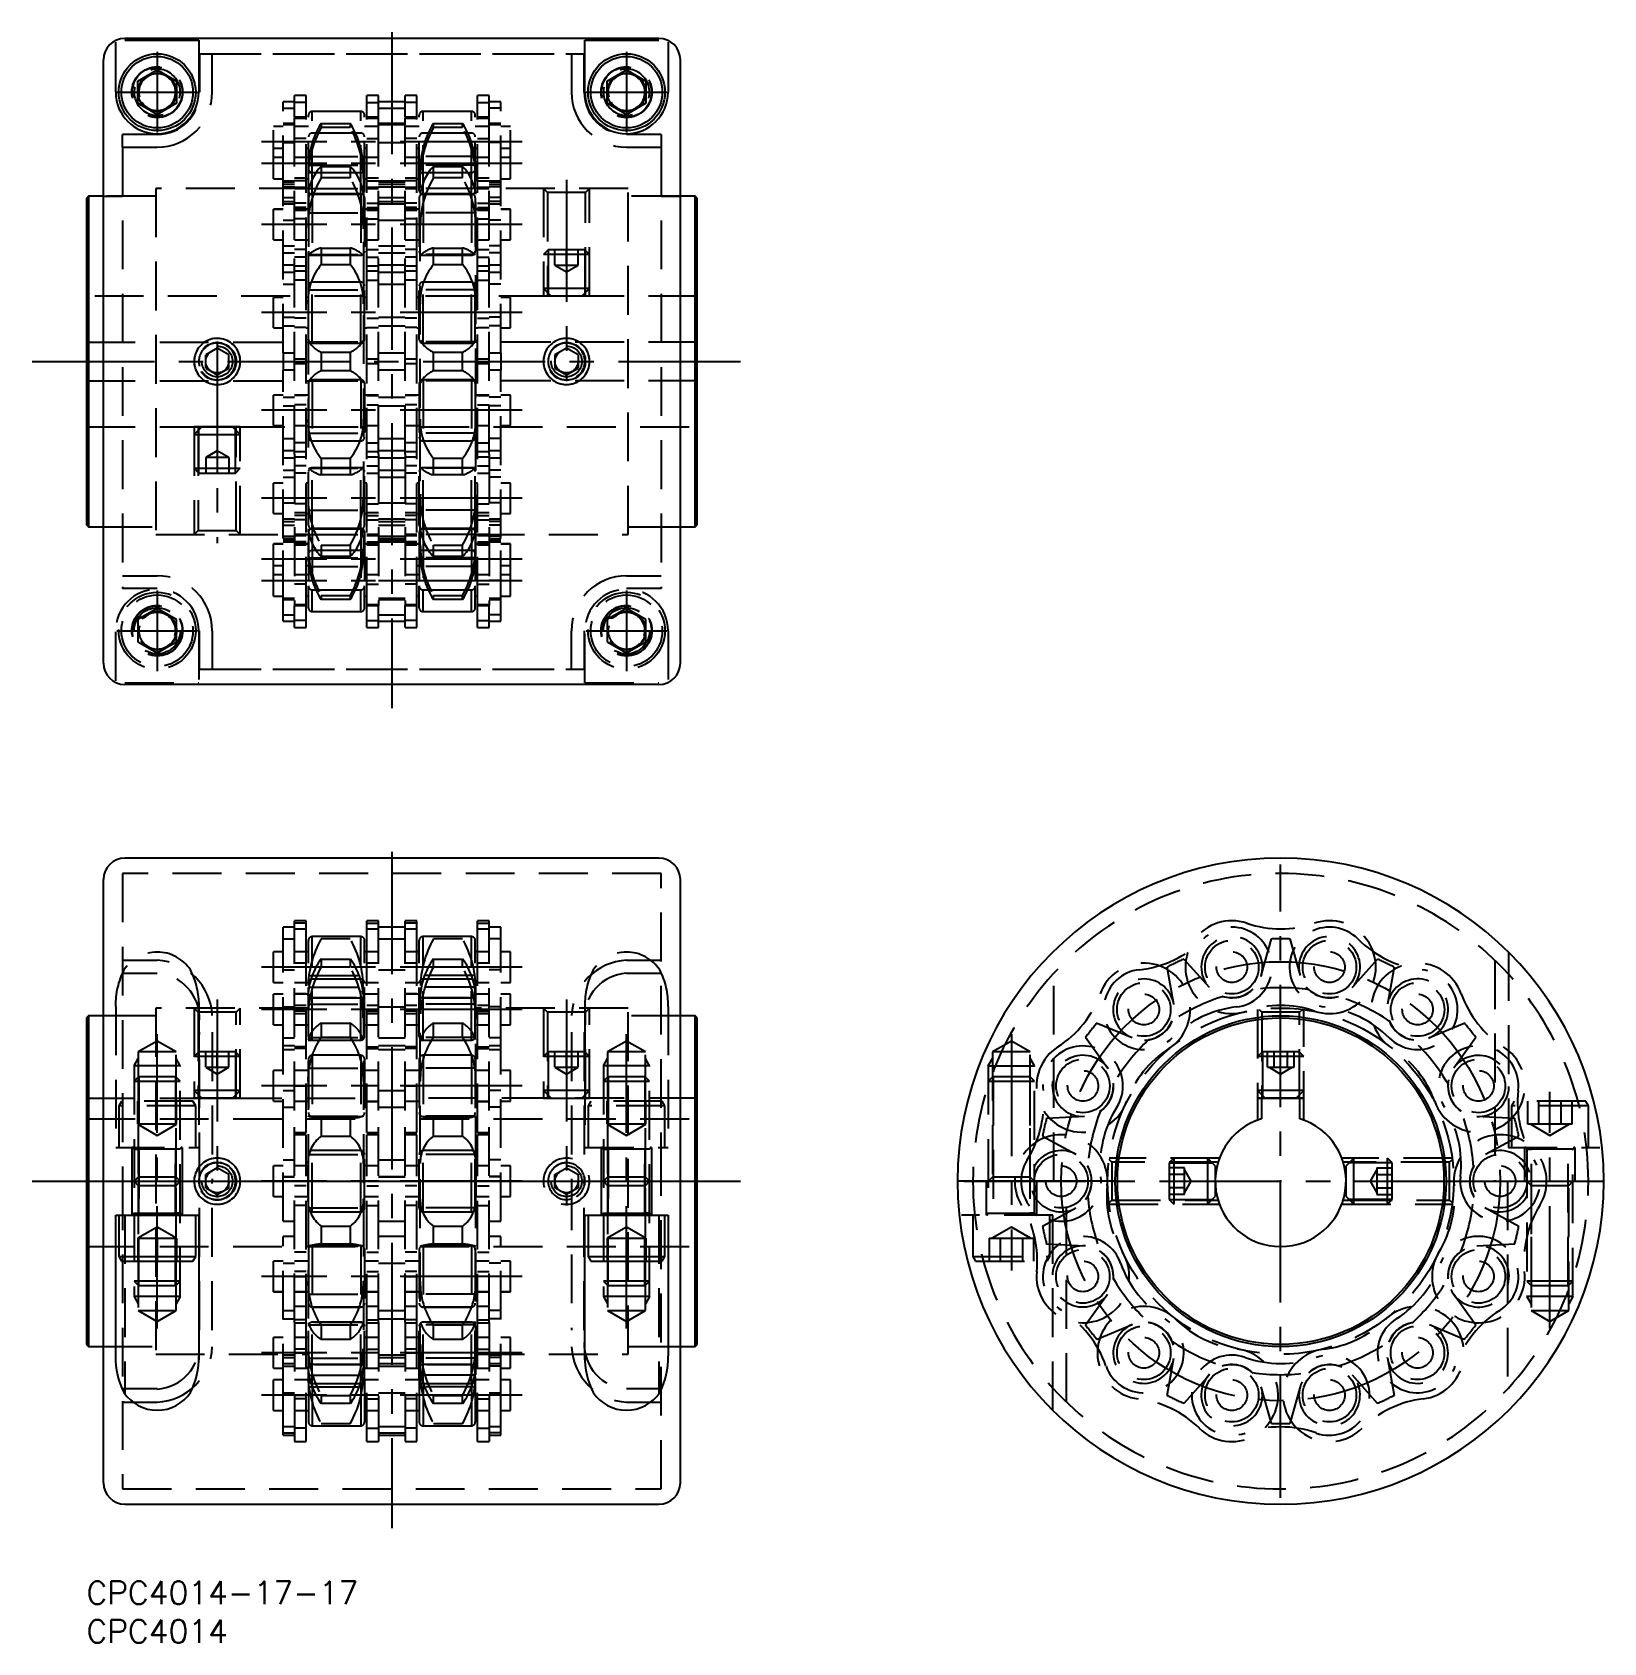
# Model space of a CAD drawing. Extents: x -7 to 197, y -8 to 201.
import ezdxf

# ---------------------------------------------------------------- set-up
doc = ezdxf.new("R2010")
doc.units = 0
doc.header["$LTSCALE"] = 0.5
doc.linetypes.add('CENTER', pattern=[50.8, 31.75, -6.35, 6.35, -6.35])
doc.linetypes.add('DASHED', pattern=[19.05, 12.7, -6.35])
for name, color, linetype in [('MSM_CENTER', 1, 'CENTER'), ('MSM_CONTINUOUS', 7, 'CONTINUOUS'), ('MSM_DASHED', 4, 'DASHED'), ('MSM_PART_NUMBER', 7, 'CONTINUOUS')]:
    doc.layers.add(name, color=color, linetype=linetype)
doc.styles.get("Standard").update_dxf_attribs({"font": 'txt.shx', "height": 3, "bigfont": 'bigfont.shx'})

msp = doc.modelspace()

# ---------------------------------------------------------------- texts
at = {"layer": 'MSM_PART_NUMBER'}
for s, p in [('CPC4014-17-17', (0, -3)), ('CPC4014', (0, -8))]:
    msp.add_text(s, height=3, dxfattribs=at).set_placement(p)

# ---------------------------------------------------------------- linework, layer by layer
at = {"layer": 'MSM_CENTER'}
for p, q in [((39.7, 201.35), (39.7, 113.47)), ((9.2, 198.8), (9.2, 188.3)), ((70.2, 198.8), (70.2, 188.3)), ((3.95, 193.55), (14.45, 193.55)), ((64.95, 193.55), (75.45, 193.55)), ((56.64, 187.08), (22.76, 187.08)), ((56.64, 184.26), (22.76, 184.26)), ((56.64, 184.26), (22.76, 184.26)), ((62.4, 182.17), (62.4, 155.97)), ((56.64, 176.34), (22.76, 176.34)), ((56.64, 176.34), (22.76, 176.34)), ((56.64, 164.9), (22.76, 164.9)), ((56.64, 164.9), (22.76, 164.9)), ((17, 161.13), (17, 134.92)), ((-7.05, 158.55), (86.45, 158.55)), ((56.64, 152.2), (22.76, 152.2)), ((56.64, 152.2), (22.76, 152.2)), ((56.64, 140.76), (22.76, 140.76)), ((56.64, 140.76), (22.76, 140.76)), ((56.64, 132.84), (22.76, 132.84)), ((56.64, 132.84), (22.76, 132.84)), ((56.64, 130.02), (22.76, 130.02)), ((9.2, 128.8), (9.2, 118.3)), ((70.2, 128.8), (70.2, 118.3)), ((3.95, 123.55), (14.45, 123.55)), ((64.95, 123.55), (75.45, 123.55)), ((39.7, 94.8), (39.7, 6.92)), ((155.23, 10.84), (155.23, 93.16)), ((56.64, 79.82), (22.76, 79.82)), ((56.64, 79.82), (22.76, 79.82)), ((17, 75.62), (17, 49.9)), ((62.4, 75.62), (62.4, 48.85)), ((56.64, 74.31), (22.76, 74.31)), ((56.64, 74.31), (22.76, 74.31)), ((26.97, 74.31), (28.63, 74.31)), ((38.02, 74.31), (36.38, 74.31)), ((41.38, 74.31), (43.02, 74.31)), ((52.42, 74.31), (50.77, 74.31)), ((9.2, 32.87), (9.2, 71.13)), ((70.2, 32.87), (70.2, 71.13)), ((120.23, 71.13), (120.23, 40.4)), ((56.64, 64.38), (22.76, 64.38)), ((56.64, 64.38), (22.76, 64.38)), ((26.97, 64.38), (28.63, 64.38)), ((38.02, 64.38), (36.38, 64.38)), ((41.38, 64.38), (43.02, 64.38)), ((52.42, 64.38), (50.77, 64.38)), ((190.23, 32.87), (190.23, 63.6)), ((-7.05, 52), (86.45, 52)), ((56.64, 52), (22.76, 52)), ((56.64, 52), (22.76, 52)), ((26.97, 52), (28.63, 52)), ((38.02, 52), (36.38, 52)), ((41.38, 52), (43.02, 52)), ((52.42, 52), (50.77, 52)), ((114.07, 52), (196.39, 52)), ((56.64, 39.62), (22.76, 39.62)), ((56.64, 39.62), (22.76, 39.62)), ((26.97, 39.62), (28.63, 39.62)), ((38.02, 39.62), (36.38, 39.62)), ((41.38, 39.62), (43.02, 39.62)), ((52.42, 39.62), (50.77, 39.62)), ((56.64, 29.69), (22.76, 29.69)), ((56.64, 29.69), (22.76, 29.69)), ((26.97, 29.69), (28.63, 29.69)), ((38.02, 29.69), (36.38, 29.69)), ((41.38, 29.69), (43.02, 29.69)), ((52.42, 29.69), (50.77, 29.69)), ((56.64, 24.18), (22.76, 24.18)), ((26.97, 24.18), (28.63, 24.18)), ((38.02, 24.18), (36.38, 24.18)), ((41.38, 24.18), (43.02, 24.18)), ((52.42, 24.18), (50.77, 24.18))]:
    msp.add_line(p, q, dxfattribs=at)
msp.add_circle((155.23, 52), 28.53, dxfattribs=at)
at = {"layer": 'MSM_CONTINUOUS'}
for p, q in [((3.8, 193.55), (3.8, 200.05)), ((74.4, 200.55), (5, 200.55)), ((74.4, 200.55), (5, 200.55)), ((5, 200.32), (14.6, 200.32)), ((14.6, 200.32), (14.6, 193.55)), ((64.8, 193.55), (64.8, 200.32)), ((64.8, 200.32), (74.4, 200.32)), ((75.6, 200.05), (75.6, 193.55)), ((2.2, 119.35), (2.2, 197.75)), ((77.2, 119.35), (77.2, 197.75)), ((6.7, 194.99), (9.2, 196.44)), ((6.7, 192.11), (6.7, 194.99)), ((9.2, 196.44), (11.7, 194.99)), ((11.7, 194.99), (11.7, 192.11)), ((67.7, 194.99), (70.2, 196.44)), ((67.7, 192.11), (67.7, 194.99)), ((70.2, 196.44), (72.7, 194.99)), ((72.7, 194.99), (72.7, 192.11)), ((9.2, 190.66), (6.7, 192.11)), ((11.7, 192.11), (9.2, 190.66)), ((70.2, 190.66), (67.7, 192.11)), ((72.7, 192.11), (70.2, 190.66)), ((0.28, 180.05), (0, 179.77)), ((0.28, 180.05), (0.28, 137.05)), ((2.2, 180.05), (0.28, 180.05)), ((79.12, 180.05), (77.2, 180.05)), ((79.4, 179.77), (79.12, 180.05)), ((79.12, 137.05), (79.12, 180.05)), ((0, 179.77), (0, 137.33)), ((79.4, 137.33), (79.4, 179.77)), ((0, 137.33), (0.28, 137.05)), ((0.28, 137.05), (2.2, 137.05)), ((77.2, 137.05), (79.12, 137.05)), ((79.12, 137.05), (79.4, 137.33)), ((74.4, 116.55), (5, 116.55)), ((74.4, 116.55), (5, 116.55)), ((74.4, 94), (5, 94)), ((2.2, 52), (2.2, 91.2)), ((77.2, 52), (77.2, 91.2)), ((0.28, 73.5), (0, 73.22)), ((2.2, 73.5), (0.28, 73.5)), ((0.28, 73.5), (0.28, 30.5)), ((79.12, 73.5), (77.2, 73.5)), ((79.4, 73.22), (79.12, 73.5)), ((79.12, 30.5), (79.12, 73.5)), ((0, 73.22), (0, 30.78)), ((79.4, 30.78), (79.4, 73.22)), ((157.73, 62.8), (152.73, 62.8)), ((152.73, 62.8), (152.73, 60.12)), ((157.73, 60.12), (157.73, 62.8)), ((2.2, 52), (77.2, 52)), ((2.2, 52), (77.2, 52)), ((2.2, 12.8), (2.2, 52)), ((77.2, 12.8), (77.2, 52)), ((133.73, 52), (113.23, 52)), ((133.73, 52), (113.23, 52)), ((176.73, 52), (197.23, 52)), ((176.73, 52), (197.23, 52)), ((3.8, 47.6), (14.6, 47.6)), ((3.8, 29.28), (3.8, 47.6)), ((3.8, 47.6), (14.6, 47.6)), ((4.2, 47.6), (4.2, 42.2)), ((14.2, 42.2), (14.2, 47.6)), ((14.6, 47.6), (14.6, 28.78)), ((64.8, 47.6), (75.6, 47.6)), ((64.8, 28.78), (64.8, 47.6)), ((64.8, 47.6), (75.6, 47.6)), ((65.2, 47.6), (65.2, 42.2)), ((75.2, 42.2), (75.2, 47.6)), ((75.6, 47.6), (75.6, 29.28)), ((4.2, 42.2), (4.55, 41.6)), ((4.2, 42.2), (14.2, 42.2)), ((13.85, 41.6), (14.2, 42.2)), ((65.2, 42.2), (65.55, 41.6)), ((65.2, 42.2), (75.2, 42.2)), ((74.85, 41.6), (75.2, 42.2)), ((4.55, 41.6), (13.85, 41.6)), ((65.55, 41.6), (74.85, 41.6)), ((0, 30.78), (0.28, 30.5)), ((0.28, 30.5), (2.2, 30.5)), ((77.2, 30.5), (79.12, 30.5)), ((79.12, 30.5), (79.4, 30.78)), ((5, 10), (74.4, 10))]:
    msp.add_line(p, q, dxfattribs=at)
for centre, radius in [((9.2, 193.55), 5), ((9.2, 193.55), 4.65), ((70.2, 193.55), 5), ((70.2, 193.55), 4.65), ((9.2, 193.55), 2.5), ((70.2, 193.55), 2.5), ((155.23, 52), 21.5), ((155.23, 52), 21.22)]:
    msp.add_circle(centre, radius, dxfattribs=at)
for centre, radius, start, end in [((5, 197.75), 2.8, 90, 180), ((5, 197.75), 2.8, 90, 180), ((74.4, 197.75), 2.8, 0, 90), ((74.4, 197.75), 2.8, 0, 90), ((9.2, 193.55), 5.4, 180, 0), ((70.2, 193.55), 5.4, 180, 0), ((5, 119.35), 2.8, 180, 270), ((5, 119.35), 2.8, 180, 270), ((74.4, 119.35), 2.8, 270, 0), ((74.4, 119.35), 2.8, 270, 0), ((5, 91.2), 2.8, 90, 180), ((74.4, 91.2), 2.8, 0, 90), ((155.23, 52), 42, 0, 180), ((155.23, 52), 8.5, 107.1046, 72.8954), ((155.23, 52), 42, 180, 0), ((13.58, 29.01), 9.79, 178.4509, 207.1292), ((4.82, 29.01), 9.79, 332.8708, 1.5491), ((74.58, 29.01), 9.79, 178.4509, 207.1292), ((65.82, 29.01), 9.79, 332.8708, 1.5491), ((9.2, 27.4), 5.18, 213.3999, 326.6001), ((70.2, 27.4), 5.18, 213.3999, 326.6001), ((5, 12.8), 2.8, 180, 270), ((74.4, 12.8), 2.8, 270, 0)]:
    msp.add_arc(centre, radius, start, end, dxfattribs=at)
at = {"layer": 'MSM_DASHED'}
for p, q in [((14.7, 198.55), (14.7, 193.55)), ((14.7, 198.55), (64.7, 198.55)), ((16.35, 193.55), (16.35, 198.55)), ((16.35, 198.55), (63.05, 198.55)), ((63.05, 198.55), (63.05, 193.55)), ((64.7, 193.55), (64.7, 198.55)), ((28.55, 193.11), (27.05, 193.11)), ((27.05, 190.32), (27.05, 193.11)), ((28.55, 190.29), (28.55, 193.11)), ((37.95, 193.11), (36.45, 193.11)), ((36.45, 190.29), (36.45, 193.11)), ((37.95, 190.32), (37.95, 193.11)), ((42.95, 193.11), (41.45, 193.11)), ((41.45, 190.32), (41.45, 193.11)), ((42.95, 190.29), (42.95, 193.11)), ((52.35, 193.11), (50.85, 193.11)), ((50.85, 190.29), (50.85, 193.11)), ((52.35, 190.32), (52.35, 193.11)), ((27.05, 192.29), (25.55, 192.29)), ((25.55, 181.55), (25.55, 192.29)), ((25.55, 191.49), (27.05, 191.49)), ((28.55, 192.22), (27.05, 192.22)), ((28.85, 180.78), (28.85, 190.56)), ((35.65, 191.06), (29.35, 191.06)), ((29.35, 180.32), (29.35, 191.06)), ((35.65, 180.32), (35.65, 191.06)), ((36.15, 180.78), (36.15, 190.56)), ((36.45, 192.22), (37.95, 192.22)), ((41.45, 192.29), (37.95, 192.29)), ((37.95, 191.49), (41.45, 191.49)), ((42.95, 192.22), (41.45, 192.22)), ((43.25, 180.78), (43.25, 190.56)), ((50.05, 191.06), (43.75, 191.06)), ((43.75, 180.32), (43.75, 191.06)), ((50.05, 180.32), (50.05, 191.06)), ((50.55, 180.78), (50.55, 190.56)), ((50.85, 192.22), (52.35, 192.22)), ((53.85, 192.29), (52.35, 192.29)), ((53.85, 191.49), (52.35, 191.49)), ((53.85, 181.55), (53.85, 192.29)), ((25.55, 189.07), (24.3, 189.07)), ((24.3, 182.27), (24.3, 189.07)), ((27.05, 189.46), (25.55, 189.46)), ((27.05, 189.46), (25.55, 189.46)), ((25.55, 189.43), (27.05, 189.43)), ((25.55, 189.34), (27.05, 189.34)), ((27.05, 174.36), (27.05, 190.32)), ((28.55, 190.29), (27.05, 190.29)), ((28.55, 190.29), (27.05, 190.29)), ((28.55, 190.26), (27.05, 190.26)), ((27.05, 190.18), (28.55, 190.18)), ((28.85, 189.07), (27.05, 189.07)), ((28.55, 189.07), (27.05, 189.07)), ((28.55, 170.93), (28.55, 190.29)), ((30.5, 189.5), (34.3, 189.5)), ((30.5, 189.5), (30.5, 188.97)), ((34.3, 188.97), (30.5, 188.97)), ((34.3, 189.5), (34.3, 188.97)), ((37.95, 189.07), (36.15, 189.07)), ((37.95, 190.29), (36.45, 190.29)), ((36.45, 170.93), (36.45, 190.29)), ((37.95, 190.29), (36.45, 190.29)), ((36.45, 190.26), (37.95, 190.26)), ((36.45, 190.18), (37.95, 190.18)), ((37.95, 189.07), (36.45, 189.07)), ((37.95, 174.36), (37.95, 190.32)), ((41.45, 189.46), (37.95, 189.46)), ((41.45, 189.46), (37.95, 189.46)), ((37.95, 189.43), (41.45, 189.43)), ((37.95, 189.34), (41.45, 189.34)), ((41.45, 174.36), (41.45, 190.32)), ((42.95, 190.29), (41.45, 190.29)), ((42.95, 190.29), (41.45, 190.29)), ((42.95, 190.26), (41.45, 190.26)), ((41.45, 190.18), (42.95, 190.18)), ((43.25, 189.07), (41.45, 189.07)), ((42.95, 189.07), (41.45, 189.07)), ((42.95, 170.93), (42.95, 190.29)), ((45.1, 189.5), (48.9, 189.5)), ((45.1, 188.97), (45.1, 189.5)), ((48.9, 188.97), (45.1, 188.97)), ((48.9, 188.97), (48.9, 189.5)), ((52.35, 189.07), (50.55, 189.07)), ((52.35, 190.29), (50.85, 190.29)), ((50.85, 170.93), (50.85, 190.29)), ((52.35, 190.29), (50.85, 190.29)), ((50.85, 190.26), (52.35, 190.26)), ((50.85, 190.18), (52.35, 190.18)), ((52.35, 189.07), (50.85, 189.07)), ((52.35, 174.36), (52.35, 190.32)), ((53.85, 189.46), (52.35, 189.46)), ((53.85, 189.46), (52.35, 189.46)), ((53.85, 189.43), (52.35, 189.43)), ((52.35, 189.34), (53.85, 189.34)), ((55.1, 189.07), (53.85, 189.07)), ((55.1, 182.27), (55.1, 189.07)), ((4.7, 186.4), (4.7, 188.05)), ((9.2, 188.05), (4.7, 188.05)), ((4.7, 186.4), (4.7, 129.05)), ((4.7, 186.4), (9.2, 186.4)), ((25.55, 187.03), (27.05, 187.03)), ((28.55, 187.51), (27.05, 187.51)), ((35.65, 188.23), (29.35, 188.23)), ((35.65, 188.23), (29.35, 188.23)), ((36.45, 187.51), (37.95, 187.51)), ((37.95, 187.03), (41.45, 187.03)), ((42.95, 187.51), (41.45, 187.51)), ((50.05, 188.23), (43.75, 188.23)), ((50.05, 188.23), (43.75, 188.23)), ((50.85, 187.51), (52.35, 187.51)), ((53.85, 187.03), (52.35, 187.03)), ((74.7, 188.05), (70.2, 188.05)), ((70.2, 186.4), (74.7, 186.4)), ((74.7, 188.05), (74.7, 186.4)), ((74.7, 186.4), (74.7, 129.05)), ((25.55, 186.24), (24.3, 186.24)), ((25.55, 186.24), (24.3, 186.24)), ((24.3, 185.1), (25.55, 185.1)), ((27.05, 185.1), (28.85, 185.1)), ((27.05, 185.1), (28.55, 185.1)), ((28.85, 186.24), (28.55, 186.24)), ((28.85, 186.24), (28.55, 186.24)), ((28.92, 185.19), (35.88, 185.19)), ((36.45, 186.24), (36.15, 186.24)), ((36.45, 186.24), (36.15, 186.24)), ((36.15, 185.1), (37.95, 185.1)), ((36.45, 185.1), (37.95, 185.1)), ((41.45, 185.1), (43.25, 185.1)), ((41.45, 185.1), (42.95, 185.1)), ((43.25, 186.24), (42.95, 186.24)), ((43.25, 186.24), (42.95, 186.24)), ((50.48, 185.19), (43.52, 185.19)), ((50.85, 186.24), (50.55, 186.24)), ((50.85, 186.24), (50.55, 186.24)), ((50.55, 185.1), (52.35, 185.1)), ((50.85, 185.1), (52.35, 185.1)), ((55.1, 186.24), (53.85, 186.24)), ((55.1, 186.24), (53.85, 186.24)), ((53.85, 185.1), (55.1, 185.1)), ((24.3, 182.27), (25.55, 182.27)), ((24.3, 182.27), (25.55, 182.27)), ((28.55, 182.37), (27.05, 182.37)), ((28.55, 182.27), (28.85, 182.27)), ((28.55, 182.27), (28.85, 182.27)), ((28.8, 183.63), (28.8, 181.98)), ((28.8, 183.12), (36, 183.12)), ((28.8, 182.27), (28.8, 134.84)), ((28.85, 183.38), (28.86, 183.5)), ((28.92, 184.06), (35.88, 184.06)), ((29.35, 183.11), (35.65, 183.11)), ((30.5, 183.91), (34.3, 183.91)), ((30.5, 183.91), (30.5, 182.41)), ((34.3, 182.41), (30.5, 182.41)), ((34.3, 183.91), (34.3, 182.41)), ((36, 183.63), (36, 133.47)), ((36.15, 182.27), (36.45, 182.27)), ((36.15, 182.27), (36.45, 182.27)), ((37.95, 182.37), (36.45, 182.37)), ((42.95, 182.37), (41.45, 182.37)), ((42.95, 182.27), (43.25, 182.27)), ((42.95, 182.27), (43.25, 182.27)), ((43.4, 133.47), (43.4, 183.63)), ((43.4, 183.12), (50.6, 183.12)), ((50.48, 184.06), (43.52, 184.06)), ((43.75, 183.11), (50.05, 183.11)), ((45.1, 183.91), (48.9, 183.91)), ((45.1, 182.41), (45.1, 183.91)), ((48.9, 182.41), (45.1, 182.41)), ((48.9, 182.41), (48.9, 183.91)), ((50.48, 184.06), (50.55, 183.42)), ((50.55, 182.27), (50.85, 182.27)), ((50.55, 182.27), (50.85, 182.27)), ((50.6, 181.98), (50.6, 183.63)), ((50.6, 134.83), (50.6, 182.26)), ((52.35, 182.37), (50.85, 182.37)), ((53.85, 182.27), (55.1, 182.27)), ((53.85, 182.27), (55.1, 182.27)), ((2.2, 180.05), (4.7, 180.05)), ((2.2, 180.05), (4.7, 180.05)), ((9, 180.05), (2.2, 180.05)), ((9, 181.05), (9, 136.05)), ((28.8, 181.05), (9, 181.05)), ((27.05, 182), (25.55, 182)), ((25.55, 181.91), (27.05, 181.91)), ((25.55, 181.88), (27.05, 181.88)), ((27.05, 181.55), (25.55, 181.55)), ((25.55, 159.69), (25.55, 181.55)), ((25.55, 181.25), (27.05, 181.25)), ((28.55, 182.01), (27.05, 182.01)), ((28.55, 181.16), (27.05, 181.16)), ((28.55, 181.09), (27.05, 181.09)), ((27.05, 181.05), (28.55, 181.05)), ((28.8, 180.3), (36, 180.3)), ((28.92, 181.04), (35.88, 181.04)), ((35.65, 180.32), (29.35, 180.32)), ((29.35, 180.32), (29.35, 172.37)), ((35.65, 180.31), (29.35, 180.31)), ((29.35, 180.28), (35.65, 180.28)), ((29.35, 180.28), (35.65, 180.28)), ((35.65, 180.32), (35.65, 172.37)), ((36.45, 182.01), (37.95, 182.01)), ((37.95, 181.16), (36.45, 181.16)), ((36.45, 181.09), (37.95, 181.09)), ((36.45, 181.05), (37.95, 181.05)), ((41.45, 182), (37.95, 182)), ((37.95, 181.91), (41.45, 181.91)), ((37.95, 181.88), (41.45, 181.88)), ((41.45, 181.55), (37.95, 181.55)), ((37.95, 181.25), (41.45, 181.25)), ((42.95, 182.01), (41.45, 182.01)), ((42.95, 181.16), (41.45, 181.16)), ((42.95, 181.09), (41.45, 181.09)), ((41.45, 181.05), (42.95, 181.05)), ((43.4, 180.3), (50.6, 180.3)), ((50.48, 181.04), (43.52, 181.04)), ((50.05, 180.32), (43.75, 180.32)), ((43.75, 180.32), (43.75, 172.37)), ((50.05, 180.31), (43.75, 180.31)), ((43.75, 180.28), (50.05, 180.28)), ((43.75, 180.28), (50.05, 180.28)), ((50.05, 180.32), (50.05, 172.37)), ((70.4, 181.05), (50.6, 181.05)), ((50.85, 182.01), (52.35, 182.01)), ((52.35, 181.16), (50.85, 181.16)), ((50.85, 181.09), (52.35, 181.09)), ((50.85, 181.05), (52.35, 181.05)), ((53.85, 182), (52.35, 182)), ((53.85, 181.91), (52.35, 181.91)), ((52.35, 181.88), (53.85, 181.88)), ((53.85, 181.55), (52.35, 181.55)), ((53.85, 181.25), (52.35, 181.25)), ((53.85, 159.69), (53.85, 181.55)), ((59.4, 181.05), (59.4, 167.05)), ((59.4, 181.05), (59.94, 180.51)), ((59.4, 181.05), (59.48, 181.04)), ((59.94, 180.51), (59.94, 167.05)), ((64.86, 180.51), (59.94, 180.51)), ((64.86, 180.51), (65.4, 181.05)), ((64.86, 167.05), (64.86, 180.51)), ((65.4, 167.05), (65.4, 181.05)), ((70.4, 136.05), (70.4, 181.05)), ((77.2, 180.05), (70.4, 180.05)), ((74.7, 180.05), (77.2, 180.05)), ((74.7, 180.05), (77.2, 180.05)), ((24.3, 174.36), (24.3, 178.33)), ((25.55, 178.33), (24.3, 178.33)), ((25.55, 178.32), (24.3, 178.32)), ((25.55, 179.85), (27.05, 179.85)), ((25.55, 179.34), (27.05, 179.34)), ((25.55, 179.05), (27.05, 179.05)), ((28.55, 179.12), (27.05, 179.12)), ((28.55, 178.58), (27.05, 178.58)), ((28.85, 178.33), (27.05, 178.33)), ((28.55, 178.33), (27.05, 178.33)), ((28.55, 178.32), (27.05, 178.32)), ((28.85, 178.32), (27.05, 178.32)), ((27.05, 178.23), (28.55, 178.23)), ((28.85, 179.82), (28.85, 172.87)), ((36.15, 179.82), (36.15, 172.87)), ((37.95, 178.33), (36.15, 178.33)), ((37.95, 178.32), (36.15, 178.32)), ((36.45, 179.12), (37.95, 179.12)), ((36.45, 178.58), (37.95, 178.58)), ((37.95, 178.33), (36.45, 178.33)), ((37.95, 178.32), (36.45, 178.32)), ((36.45, 178.23), (37.95, 178.23)), ((37.95, 179.85), (41.45, 179.85)), ((37.95, 179.34), (41.45, 179.34)), ((37.95, 179.05), (41.45, 179.05)), ((42.95, 179.12), (41.45, 179.12)), ((42.95, 178.58), (41.45, 178.58)), ((43.25, 178.33), (41.45, 178.33)), ((42.95, 178.33), (41.45, 178.33)), ((42.95, 178.32), (41.45, 178.32)), ((43.25, 178.32), (41.45, 178.32)), ((41.45, 178.23), (42.95, 178.23)), ((43.25, 179.82), (43.25, 172.87)), ((50.55, 179.82), (50.55, 172.87)), ((52.35, 178.33), (50.55, 178.33)), ((52.35, 178.32), (50.55, 178.32)), ((50.85, 179.12), (52.35, 179.12)), ((50.85, 178.58), (52.35, 178.58)), ((52.35, 178.33), (50.85, 178.33)), ((52.35, 178.32), (50.85, 178.32)), ((50.85, 178.23), (52.35, 178.23)), ((53.85, 179.85), (52.35, 179.85)), ((53.85, 179.34), (52.35, 179.34)), ((52.35, 179.05), (53.85, 179.05)), ((55.1, 178.33), (53.85, 178.33)), ((55.1, 178.32), (53.85, 178.32)), ((55.1, 174.36), (55.1, 178.33)), ((25.55, 176.92), (27.05, 176.92)), ((28.55, 177.07), (27.05, 177.07)), ((28.92, 177.88), (35.88, 177.88)), ((36.45, 177.07), (37.95, 177.07)), ((37.95, 176.92), (41.45, 176.92)), ((42.95, 177.07), (41.45, 177.07)), ((50.48, 177.88), (43.52, 177.88)), ((50.85, 177.07), (52.35, 177.07)), ((53.85, 176.92), (52.35, 176.92)), ((24.3, 174.36), (25.55, 174.36)), ((24.3, 174.35), (24.3, 174.36)), ((24.3, 174.35), (25.55, 174.35)), ((27.05, 174.36), (28.85, 174.36)), ((27.05, 146.52), (27.05, 174.36)), ((27.05, 174.36), (28.55, 174.36)), ((27.05, 174.35), (28.55, 174.35)), ((27.05, 174.35), (28.85, 174.35)), ((36.15, 174.36), (37.95, 174.36)), ((36.15, 174.35), (37.95, 174.35)), ((36.45, 174.36), (37.95, 174.36)), ((36.45, 174.35), (37.95, 174.35)), ((37.95, 146.52), (37.95, 174.36)), ((41.45, 174.36), (43.25, 174.36)), ((41.45, 146.52), (41.45, 174.36)), ((41.45, 174.36), (42.95, 174.36)), ((41.45, 174.35), (42.95, 174.35)), ((41.45, 174.35), (43.25, 174.35)), ((50.55, 174.36), (52.35, 174.36)), ((50.55, 174.35), (52.35, 174.35)), ((50.85, 174.36), (52.35, 174.36)), ((50.85, 174.35), (52.35, 174.35)), ((52.35, 146.52), (52.35, 174.36)), ((53.85, 174.36), (55.1, 174.36)), ((53.85, 174.35), (55.1, 174.35)), ((55.1, 174.35), (55.1, 174.36)), ((25.55, 173.57), (27.05, 173.57)), ((25.55, 172.66), (27.05, 172.66)), ((28.55, 173.09), (27.05, 173.09)), ((28.55, 172.12), (27.05, 172.12)), ((28.85, 172.87), (28.85, 172.86)), ((28.85, 172.38), (35.95, 172.38)), ((28.92, 172.44), (35.88, 172.44)), ((29.35, 172.37), (35.65, 172.37)), ((29.35, 172.37), (29.35, 172.36)), ((29.35, 172.36), (35.65, 172.36)), ((30.5, 173.29), (34.3, 173.29)), ((30.5, 173.29), (30.5, 171.12)), ((34.3, 173.29), (34.3, 171.12)), ((35.65, 172.37), (35.65, 172.36)), ((36.15, 172.87), (36.15, 172.86)), ((36.45, 173.09), (37.95, 173.09)), ((36.45, 172.12), (37.95, 172.12)), ((37.95, 173.57), (41.45, 173.57)), ((37.95, 172.66), (41.45, 172.66)), ((42.95, 173.09), (41.45, 173.09)), ((42.95, 172.12), (41.45, 172.12)), ((43.25, 172.87), (43.25, 172.86)), ((43.41, 172.48), (43.4, 172.68)), ((43.45, 172.38), (50.55, 172.38)), ((50.48, 172.44), (43.52, 172.44)), ((43.75, 172.37), (50.05, 172.37)), ((43.75, 172.37), (43.75, 172.36)), ((43.75, 172.36), (50.05, 172.36)), ((45.1, 173.29), (48.9, 173.29)), ((45.1, 171.12), (45.1, 173.29)), ((48.9, 171.12), (48.9, 173.29)), ((50.05, 172.37), (50.05, 172.36)), ((50.55, 172.87), (50.55, 172.86)), ((50.85, 173.09), (52.35, 173.09)), ((50.85, 172.12), (52.35, 172.12)), ((53.85, 173.57), (52.35, 173.57)), ((53.85, 172.66), (52.35, 172.66)), ((60.01, 173.05), (59.4, 172.44)), ((65.4, 172.44), (59.4, 172.44)), ((64.79, 173.05), (60.01, 173.05)), ((60.01, 173.05), (60.01, 167.44)), ((60.9, 171.05), (60.9, 173.05)), ((62.4, 171.05), (62.4, 173.05)), ((63.9, 171.05), (63.9, 173.05)), ((65.4, 172.44), (64.79, 173.05)), ((64.79, 173.05), (64.79, 167.44)), ((25.55, 171.13), (27.05, 171.13)), ((27.05, 170.1), (25.55, 170.1)), ((28.55, 170.93), (27.05, 170.93)), ((27.05, 170.31), (28.55, 170.31)), ((28.55, 146.17), (28.55, 170.93)), ((34.3, 171.12), (30.5, 171.12)), ((37.95, 170.93), (36.45, 170.93)), ((36.45, 146.17), (36.45, 170.93)), ((36.45, 170.31), (37.95, 170.31)), ((37.95, 171.13), (41.45, 171.13)), ((41.45, 170.1), (37.95, 170.1)), ((42.95, 170.93), (41.45, 170.93)), ((41.45, 170.31), (42.95, 170.31)), ((42.95, 146.17), (42.95, 170.93)), ((48.9, 171.12), (45.1, 171.12)), ((52.35, 170.93), (50.85, 170.93)), ((50.85, 146.17), (50.85, 170.93)), ((50.85, 170.31), (52.35, 170.31)), ((52.35, 171.13), (53.85, 171.13)), ((53.85, 170.1), (52.35, 170.1)), ((60.9, 171.05), (63.9, 171.05)), ((60.9, 171.05), (62.4, 170.18)), ((62.4, 170.18), (63.9, 171.05)), ((25.55, 168.58), (27.05, 168.58)), ((28.55, 169.13), (27.05, 169.13)), ((28.85, 161.42), (28.85, 168.37)), ((28.92, 167.87), (35.88, 167.87)), ((29.35, 160.92), (29.35, 168.87)), ((35.65, 168.87), (29.35, 168.87)), ((35.65, 168.87), (29.35, 168.87)), ((35.65, 160.92), (35.65, 168.87)), ((36.15, 161.42), (36.15, 168.37)), ((36.45, 169.13), (37.95, 169.13)), ((37.95, 168.58), (41.45, 168.58)), ((42.95, 169.13), (41.45, 169.13)), ((43.25, 161.42), (43.25, 168.37)), ((50.48, 167.87), (43.52, 167.87)), ((50.05, 168.87), (43.75, 168.87)), ((43.75, 160.92), (43.75, 168.87)), ((50.05, 168.87), (43.75, 168.87)), ((50.05, 160.92), (50.05, 168.87)), ((50.55, 161.42), (50.55, 168.37)), ((50.85, 169.13), (52.35, 169.13)), ((53.85, 168.58), (52.35, 168.58)), ((59.4, 168.05), (60.4, 167.05)), ((65.4, 168.05), (59.4, 168.05)), ((64.4, 167.05), (65.4, 168.05)), ((36, 167.05), (0, 167.05)), ((24.3, 162.91), (24.3, 166.88)), ((25.55, 166.88), (24.3, 166.88)), ((25.55, 166.88), (24.3, 166.88)), ((28.85, 166.88), (28.55, 166.88)), ((28.85, 166.88), (28.55, 166.88)), ((36.45, 166.88), (36.15, 166.88)), ((36.45, 166.88), (36.15, 166.88)), ((43.25, 166.88), (42.95, 166.88)), ((43.25, 166.88), (42.95, 166.88)), ((59.95, 167.05), (43.4, 167.05)), ((50.55, 167.39), (50.58, 166.89)), ((50.85, 166.88), (50.55, 166.88)), ((50.85, 166.88), (50.55, 166.88)), ((55.1, 166.88), (53.85, 166.88)), ((55.1, 166.88), (53.85, 166.88)), ((55.1, 162.91), (55.1, 166.88)), ((65.4, 167.05), (59.4, 167.05)), ((65.4, 167.05), (59.4, 167.05)), ((64.4, 167.05), (60.4, 167.05)), ((79.4, 167.05), (64.85, 167.05)), ((25.55, 164.32), (27.05, 164.32)), ((28.55, 164.17), (27.05, 164.17)), ((36.45, 164.17), (37.95, 164.17)), ((37.95, 164.32), (41.45, 164.32)), ((42.95, 164.17), (41.45, 164.17)), ((50.85, 164.17), (52.35, 164.17)), ((53.85, 164.32), (52.35, 164.32)), ((24.3, 162.91), (25.55, 162.91)), ((24.3, 162.91), (25.55, 162.91)), ((25.55, 163.18), (27.05, 163.18)), ((28.55, 162.96), (27.05, 162.96)), ((28.55, 162.91), (28.85, 162.91)), ((28.55, 162.91), (28.85, 162.91)), ((28.84, 161.36), (28.83, 161.44)), ((36.15, 162.91), (36.45, 162.91)), ((36.15, 162.91), (36.45, 162.91)), ((36.45, 162.96), (37.95, 162.96)), ((37.95, 163.18), (41.45, 163.18)), ((42.95, 162.96), (41.45, 162.96)), ((42.95, 162.91), (43.25, 162.91)), ((42.95, 162.91), (43.25, 162.91)), ((50.55, 162.91), (50.85, 162.91)), ((50.55, 162.91), (50.85, 162.91)), ((50.57, 161.44), (50.55, 161.34)), ((50.85, 162.96), (52.35, 162.96)), ((53.85, 163.18), (52.35, 163.18)), ((53.85, 162.91), (55.1, 162.91)), ((53.85, 162.91), (55.1, 162.91)), ((0, 161.05), (36, 161.05)), ((17, 160.28), (15.5, 159.42)), ((15.5, 157.68), (15.5, 159.42)), ((18.5, 159.42), (17, 160.28)), ((18.5, 157.68), (18.5, 159.42)), ((25.55, 159.69), (27.05, 159.69)), ((25.55, 159.69), (25.55, 157.41)), ((28.92, 161.09), (35.88, 161.09)), ((29.35, 160.92), (35.65, 160.92)), ((29.35, 160.92), (35.65, 160.92)), ((30.5, 159.75), (34.3, 159.75)), ((30.5, 159.75), (30.5, 157.35)), ((34.3, 159.75), (34.3, 157.35)), ((35.81, 160.96), (35.88, 161.09)), ((37.95, 159.69), (41.45, 159.69)), ((79.4, 161.05), (43.4, 161.05)), ((50.48, 161.09), (43.52, 161.09)), ((43.52, 161.09), (43.59, 160.95)), ((43.75, 160.92), (50.05, 160.92)), ((43.75, 160.92), (50.05, 160.92)), ((45.1, 159.75), (48.9, 159.75)), ((45.1, 157.35), (45.1, 159.75)), ((48.9, 157.35), (48.9, 159.75)), ((52.35, 159.69), (53.85, 159.69)), ((53.85, 159.69), (53.85, 157.41)), ((62.4, 160.28), (60.9, 159.42)), ((60.9, 159.42), (60.9, 157.68)), ((63.9, 159.42), (62.4, 160.28)), ((63.9, 159.42), (63.9, 157.68)), ((15.5, 157.68), (17, 156.82)), ((17, 156.82), (18.5, 157.68)), ((25.55, 135.55), (25.55, 157.41)), ((27.05, 157.41), (25.55, 157.41)), ((27.05, 158.87), (28.55, 158.87)), ((28.55, 158.23), (27.05, 158.23)), ((34.3, 157.35), (30.5, 157.35)), ((36.45, 158.87), (37.95, 158.87)), ((37.95, 158.23), (36.45, 158.23)), ((41.45, 157.41), (37.95, 157.41)), ((41.45, 158.87), (42.95, 158.87)), ((42.95, 158.23), (41.45, 158.23)), ((48.9, 157.35), (45.1, 157.35)), ((50.85, 158.87), (52.35, 158.87)), ((52.35, 158.23), (50.85, 158.23)), ((53.85, 157.41), (52.35, 157.41)), ((53.85, 135.55), (53.85, 157.41)), ((60.9, 157.68), (62.4, 156.82)), ((62.4, 156.82), (63.9, 157.68)), ((0, 156.05), (36, 156.05)), ((28.83, 155.66), (28.85, 155.76)), ((28.85, 155.68), (28.85, 148.73)), ((28.92, 156.01), (35.88, 156.01)), ((29.35, 156.18), (29.35, 148.23)), ((35.65, 156.18), (29.35, 156.18)), ((35.65, 156.17), (29.35, 156.17)), ((35.65, 156.18), (35.65, 148.23)), ((35.88, 156.01), (35.81, 156.15)), ((36.15, 155.68), (36.15, 148.73)), ((43.25, 155.68), (43.25, 148.73)), ((79.4, 156.05), (43.4, 156.05)), ((43.59, 156.15), (43.52, 156.01)), ((50.48, 156.01), (43.52, 156.01)), ((43.75, 156.18), (43.75, 148.23)), ((50.05, 156.18), (43.75, 156.18)), ((50.05, 156.17), (43.75, 156.17)), ((50.05, 156.18), (50.05, 148.23)), ((50.55, 155.68), (50.55, 148.73)), ((50.56, 155.74), (50.57, 155.66)), ((25.55, 154.19), (24.3, 154.19)), ((24.3, 150.22), (24.3, 154.19)), ((25.55, 154.18), (24.3, 154.18)), ((25.55, 153.92), (27.05, 153.92)), ((28.85, 154.19), (27.05, 154.19)), ((28.55, 154.18), (27.05, 154.18)), ((28.55, 154.18), (27.05, 154.18)), ((28.85, 154.18), (27.05, 154.18)), ((28.55, 154.14), (27.05, 154.14)), ((28.55, 152.93), (27.05, 152.93)), ((37.95, 154.19), (36.15, 154.19)), ((37.95, 154.18), (36.15, 154.18)), ((37.95, 154.18), (36.45, 154.18)), ((37.95, 154.18), (36.45, 154.18)), ((36.45, 154.14), (37.95, 154.14)), ((36.45, 152.93), (37.95, 152.93)), ((37.95, 153.92), (41.45, 153.92)), ((43.25, 154.19), (41.45, 154.19)), ((42.95, 154.18), (41.45, 154.18)), ((42.95, 154.18), (41.45, 154.18)), ((43.25, 154.18), (41.45, 154.18)), ((42.95, 154.14), (41.45, 154.14)), ((42.95, 152.93), (41.45, 152.93)), ((52.35, 154.19), (50.55, 154.19)), ((52.35, 154.18), (50.55, 154.18)), ((52.35, 154.18), (50.85, 154.18)), ((52.35, 154.18), (50.85, 154.18)), ((50.85, 154.14), (52.35, 154.14)), ((50.85, 152.93), (52.35, 152.93)), ((53.85, 153.92), (52.35, 153.92)), ((55.1, 154.19), (53.85, 154.19)), ((55.1, 154.18), (53.85, 154.18)), ((55.1, 150.22), (55.1, 154.19)), ((25.55, 152.78), (27.05, 152.78)), ((37.95, 152.78), (41.45, 152.78)), ((53.85, 152.78), (52.35, 152.78)), ((0, 150.05), (14.55, 150.05)), ((14, 150.05), (14, 136.05)), ((15, 150.05), (14, 149.05)), ((14, 150.05), (20, 150.05)), ((20, 150.05), (14, 150.05)), ((14, 149.05), (20, 149.05)), ((14.54, 150.05), (14.54, 136.59)), ((14.61, 144.05), (14.61, 149.66)), ((15, 150.05), (19, 150.05)), ((20, 149.05), (19, 150.05)), ((19.39, 144.05), (19.39, 149.66)), ((19.45, 150.05), (36, 150.05)), ((19.46, 136.59), (19.46, 150.05)), ((20, 136.05), (20, 150.05)), ((24.3, 150.22), (25.55, 150.22)), ((24.3, 150.21), (24.3, 150.22)), ((24.3, 150.21), (25.55, 150.21)), ((27.05, 150.22), (28.85, 150.22)), ((27.05, 150.21), (28.55, 150.21)), ((27.05, 150.21), (28.55, 150.21)), ((27.05, 150.21), (28.85, 150.21)), ((28.85, 149.71), (28.82, 150.22)), ((28.85, 148.73), (28.85, 148.72)), ((28.92, 149.23), (35.88, 149.23)), ((36.15, 150.22), (37.95, 150.22)), ((36.15, 150.21), (37.95, 150.21)), ((36.15, 148.73), (36.15, 148.72)), ((36.45, 150.21), (37.95, 150.21)), ((36.45, 150.21), (37.95, 150.21)), ((41.45, 150.22), (43.25, 150.22)), ((41.45, 150.21), (42.95, 150.21)), ((41.45, 150.21), (42.95, 150.21)), ((41.45, 150.21), (43.25, 150.21)), ((43.25, 148.73), (43.25, 148.72)), ((43.4, 150.05), (79.4, 150.05)), ((50.48, 149.23), (43.52, 149.23)), ((50.55, 150.22), (52.35, 150.22)), ((50.55, 150.21), (52.35, 150.21)), ((50.55, 148.73), (50.55, 148.72)), ((50.85, 150.21), (52.35, 150.21)), ((50.85, 150.21), (52.35, 150.21)), ((53.85, 150.22), (55.1, 150.22)), ((53.85, 150.21), (55.1, 150.21)), ((55.1, 150.21), (55.1, 150.22)), ((17, 146.92), (15.5, 146.05)), ((18.5, 146.05), (17, 146.92)), ((25.55, 148.52), (27.05, 148.52)), ((25.55, 146.99), (27.05, 146.99)), ((28.55, 147.97), (27.05, 147.97)), ((28.55, 146.79), (27.05, 146.79)), ((29.35, 148.23), (35.65, 148.23)), ((29.35, 148.23), (29.35, 148.22)), ((29.35, 148.22), (35.65, 148.22)), ((35.65, 148.23), (35.65, 148.22)), ((36.45, 147.97), (37.95, 147.97)), ((37.95, 146.79), (36.45, 146.79)), ((37.95, 148.52), (41.45, 148.52)), ((37.95, 146.99), (41.45, 146.99)), ((42.95, 147.97), (41.45, 147.97)), ((42.95, 146.79), (41.45, 146.79)), ((43.75, 148.23), (50.05, 148.23)), ((43.75, 148.23), (43.75, 148.22)), ((43.75, 148.22), (50.05, 148.22)), ((50.05, 148.23), (50.05, 148.22)), ((50.85, 147.97), (52.35, 147.97)), ((52.35, 146.79), (50.85, 146.79)), ((53.85, 148.52), (52.35, 148.52)), ((52.35, 146.99), (53.85, 146.99)), ((14, 144.66), (14.61, 144.05)), ((14, 144.66), (20, 144.66)), ((15.5, 146.05), (15.5, 144.05)), ((18.5, 146.05), (15.5, 146.05)), ((17, 146.05), (17, 144.05)), ((18.5, 146.05), (18.5, 144.05)), ((19.39, 144.05), (20, 144.66)), ((27.05, 145.96), (25.55, 145.96)), ((27.05, 146.52), (27.05, 126.81)), ((27.05, 146.17), (28.55, 146.17)), ((28.55, 144.98), (27.05, 144.98)), ((28.55, 126.81), (28.55, 146.17)), ((35.95, 144.72), (28.85, 144.72)), ((28.92, 144.66), (35.88, 144.66)), ((35.65, 144.73), (29.35, 144.73)), ((35.65, 144.73), (29.35, 144.73)), ((29.35, 136.78), (29.35, 144.73)), ((30.5, 145.97), (30.5, 143.81)), ((30.5, 145.97), (34.3, 145.97)), ((34.3, 145.97), (34.3, 143.81)), ((35.65, 136.78), (35.65, 144.73)), ((35.99, 144.62), (36, 144.42)), ((36.45, 126.81), (36.45, 146.17)), ((36.45, 146.17), (37.95, 146.17)), ((36.45, 144.98), (37.95, 144.98)), ((37.95, 146.52), (37.95, 126.81)), ((41.45, 145.96), (37.95, 145.96)), ((41.45, 146.52), (41.45, 126.81)), ((41.45, 146.17), (42.95, 146.17)), ((42.95, 144.98), (41.45, 144.98)), ((42.95, 126.81), (42.95, 146.17)), ((50.55, 144.72), (43.45, 144.72)), ((50.48, 144.66), (43.52, 144.66)), ((50.05, 144.73), (43.75, 144.73)), ((50.05, 144.73), (43.75, 144.73)), ((43.75, 136.78), (43.75, 144.73)), ((45.1, 145.97), (48.9, 145.97)), ((45.1, 143.81), (45.1, 145.97)), ((48.9, 143.81), (48.9, 145.97)), ((50.05, 136.78), (50.05, 144.73)), ((50.85, 126.81), (50.85, 146.17)), ((50.85, 146.17), (52.35, 146.17)), ((50.85, 144.98), (52.35, 144.98)), ((52.35, 146.52), (52.35, 126.81)), ((53.85, 145.96), (52.35, 145.96)), ((14.61, 144.05), (19.39, 144.05)), ((25.55, 142.74), (24.3, 142.74)), ((25.55, 142.74), (24.3, 142.74)), ((24.3, 138.77), (24.3, 142.74)), ((25.55, 144.44), (27.05, 144.44)), ((25.55, 143.53), (27.05, 143.53)), ((28.55, 144.01), (27.05, 144.01)), ((28.85, 142.74), (28.55, 142.74)), ((28.85, 142.74), (28.55, 142.74)), ((28.85, 137.28), (28.85, 144.23)), ((34.3, 143.81), (30.5, 143.81)), ((36.15, 137.28), (36.15, 144.23)), ((36.45, 142.74), (36.15, 142.74)), ((36.45, 142.74), (36.15, 142.74)), ((36.45, 144.01), (37.95, 144.01)), ((37.95, 144.44), (41.45, 144.44)), ((37.95, 143.53), (41.45, 143.53)), ((42.95, 144.01), (41.45, 144.01)), ((43.25, 142.74), (42.95, 142.74)), ((43.25, 142.74), (42.95, 142.74)), ((43.25, 137.28), (43.25, 144.23)), ((48.9, 143.81), (45.1, 143.81)), ((50.55, 137.28), (50.55, 144.23)), ((50.85, 142.74), (50.55, 142.74)), ((50.85, 142.74), (50.55, 142.74)), ((50.85, 144.01), (52.35, 144.01)), ((53.85, 144.44), (52.35, 144.44)), ((53.85, 143.53), (52.35, 143.53)), ((55.1, 142.74), (53.85, 142.74)), ((55.1, 142.74), (53.85, 142.74)), ((55.1, 138.77), (55.1, 142.74)), ((24.3, 138.77), (25.55, 138.77)), ((24.3, 138.77), (24.3, 138.77)), ((24.3, 138.77), (25.55, 138.77)), ((25.55, 140.18), (27.05, 140.18)), ((28.55, 140.03), (27.05, 140.03)), ((28.55, 138.87), (27.05, 138.87)), ((28.55, 138.51), (27.05, 138.51)), ((28.55, 138.77), (28.85, 138.77)), ((28.55, 138.77), (28.85, 138.77)), ((28.92, 139.22), (35.88, 139.22)), ((36.15, 138.77), (36.45, 138.77)), ((36.15, 138.77), (36.45, 138.77)), ((36.45, 140.03), (37.95, 140.03)), ((37.95, 138.87), (36.45, 138.87)), ((36.45, 138.51), (37.95, 138.51)), ((37.95, 140.18), (41.45, 140.18)), ((42.95, 140.03), (41.45, 140.03)), ((42.95, 138.87), (41.45, 138.87)), ((42.95, 138.51), (41.45, 138.51)), ((42.95, 138.77), (43.25, 138.77)), ((42.95, 138.77), (43.25, 138.77)), ((50.48, 139.22), (43.52, 139.22)), ((50.55, 138.77), (50.85, 138.77)), ((50.55, 138.77), (50.85, 138.77)), ((50.85, 140.03), (52.35, 140.03)), ((52.35, 138.87), (50.85, 138.87)), ((50.85, 138.51), (52.35, 138.51)), ((53.85, 140.18), (52.35, 140.18)), ((53.85, 138.77), (55.1, 138.77)), ((53.85, 138.77), (55.1, 138.77)), ((55.1, 138.77), (55.1, 138.77)), ((2.2, 137.05), (4.7, 137.05)), ((2.2, 137.05), (4.7, 137.05)), ((2.2, 137.05), (9, 137.05)), ((14.54, 136.59), (14, 136.05)), ((14.54, 136.59), (19.46, 136.59)), ((20, 136.05), (19.46, 136.59)), ((27.05, 138.05), (25.55, 138.05)), ((25.55, 137.75), (27.05, 137.75)), ((25.55, 137.25), (27.05, 137.25)), ((28.55, 137.98), (27.05, 137.98)), ((36, 136.8), (28.8, 136.8)), ((28.85, 137.28), (28.85, 137.28)), ((28.85, 136.32), (28.85, 129.37)), ((35.65, 136.82), (29.35, 136.82)), ((35.65, 136.81), (29.35, 136.81)), ((29.35, 136.78), (35.65, 136.78)), ((29.35, 136.78), (29.35, 128.87)), ((29.35, 136.78), (35.65, 136.78)), ((35.65, 136.78), (35.65, 128.87)), ((36.15, 137.28), (36.15, 137.28)), ((36.15, 136.32), (36.15, 129.37)), ((36.45, 137.98), (37.95, 137.98)), ((41.45, 138.05), (37.95, 138.05)), ((37.95, 137.75), (41.45, 137.75)), ((37.95, 137.25), (41.45, 137.25)), ((42.95, 137.98), (41.45, 137.98)), ((43.25, 137.28), (43.25, 137.28)), ((43.25, 136.32), (43.25, 129.37)), ((50.6, 136.8), (43.4, 136.8)), ((50.05, 136.82), (43.75, 136.82)), ((50.05, 136.81), (43.75, 136.81)), ((43.75, 136.78), (50.05, 136.78)), ((43.75, 136.78), (43.75, 128.87)), ((43.75, 136.78), (50.05, 136.78)), ((50.05, 136.78), (50.05, 128.87)), ((50.55, 137.28), (50.55, 137.28)), ((50.55, 136.32), (50.55, 129.37)), ((50.85, 137.98), (52.35, 137.98)), ((53.85, 138.05), (52.35, 138.05)), ((53.85, 137.75), (52.35, 137.75)), ((53.85, 137.25), (52.35, 137.25)), ((70.4, 137.05), (77.2, 137.05)), ((74.7, 137.05), (77.2, 137.05)), ((74.7, 137.05), (77.2, 137.05)), ((9, 136.05), (28.8, 136.05)), ((25.55, 134.83), (24.3, 134.83)), ((24.3, 130.86), (24.3, 134.83)), ((25.55, 134.82), (24.3, 134.82)), ((25.55, 135.84), (27.05, 135.84)), ((25.55, 127.64), (25.55, 135.55)), ((25.55, 135.55), (27.05, 135.55)), ((27.05, 135.22), (25.55, 135.22)), ((25.55, 135.19), (27.05, 135.19)), ((25.55, 135.1), (27.05, 135.1)), ((28.55, 136.05), (27.05, 136.05)), ((28.55, 136.01), (27.05, 136.01)), ((27.05, 135.94), (28.55, 135.94)), ((28.55, 135.09), (27.05, 135.09)), ((28.85, 134.83), (27.05, 134.83)), ((28.55, 134.83), (27.05, 134.83)), ((28.55, 134.83), (27.05, 134.83)), ((28.85, 134.82), (27.05, 134.82)), ((27.05, 134.73), (28.55, 134.73)), ((28.8, 135.12), (28.8, 133.47)), ((28.92, 136.06), (35.88, 136.06)), ((35.65, 133.99), (29.35, 133.99)), ((30.5, 134.69), (34.3, 134.69)), ((30.5, 134.69), (30.5, 133.19)), ((34.3, 134.69), (34.3, 133.19)), ((37.95, 134.83), (36.15, 134.83)), ((37.95, 134.82), (36.15, 134.82)), ((37.95, 136.05), (36.45, 136.05)), ((36.45, 136.01), (37.95, 136.01)), ((36.45, 135.94), (37.95, 135.94)), ((36.45, 135.09), (37.95, 135.09)), ((37.95, 134.83), (36.45, 134.83)), ((37.95, 134.83), (36.45, 134.83)), ((36.45, 134.73), (37.95, 134.73)), ((37.95, 135.84), (41.45, 135.84)), ((37.95, 135.55), (41.45, 135.55)), ((41.45, 135.22), (37.95, 135.22)), ((37.95, 135.19), (41.45, 135.19)), ((37.95, 135.1), (41.45, 135.1)), ((42.95, 136.05), (41.45, 136.05)), ((42.95, 136.01), (41.45, 136.01)), ((41.45, 135.94), (42.95, 135.94)), ((42.95, 135.09), (41.45, 135.09)), ((43.25, 134.83), (41.45, 134.83)), ((42.95, 134.83), (41.45, 134.83)), ((42.95, 134.83), (41.45, 134.83)), ((43.25, 134.82), (41.45, 134.82)), ((41.45, 134.73), (42.95, 134.73)), ((50.48, 136.06), (43.52, 136.06)), ((50.05, 133.99), (43.75, 133.99)), ((45.1, 133.19), (45.1, 134.69)), ((45.1, 134.69), (48.9, 134.69)), ((48.9, 133.19), (48.9, 134.69)), ((52.35, 134.83), (50.55, 134.83)), ((52.35, 134.82), (50.55, 134.82)), ((50.6, 136.05), (70.4, 136.05)), ((50.6, 133.47), (50.6, 135.12)), ((52.35, 136.05), (50.85, 136.05)), ((50.85, 136.01), (52.35, 136.01)), ((50.85, 135.94), (52.35, 135.94)), ((50.85, 135.09), (52.35, 135.09)), ((52.35, 134.83), (50.85, 134.83)), ((52.35, 134.83), (50.85, 134.83)), ((50.85, 134.73), (52.35, 134.73)), ((53.85, 135.84), (52.35, 135.84)), ((52.35, 135.55), (53.85, 135.55)), ((53.85, 135.22), (52.35, 135.22)), ((53.85, 135.19), (52.35, 135.19)), ((52.35, 135.1), (53.85, 135.1)), ((53.85, 127.64), (53.85, 135.55)), ((55.1, 134.83), (53.85, 134.83)), ((55.1, 134.82), (53.85, 134.82)), ((55.1, 130.86), (55.1, 134.83)), ((25.55, 132), (24.3, 132)), ((28.85, 132), (28.55, 132)), ((36, 133.97), (28.8, 133.97)), ((28.92, 133.04), (35.88, 133.04)), ((28.92, 131.91), (35.88, 131.91)), ((34.3, 133.19), (30.5, 133.19)), ((36.45, 132), (36.15, 132)), ((43.25, 132), (42.95, 132)), ((50.6, 133.97), (43.4, 133.97)), ((50.48, 133.04), (43.52, 133.04)), ((50.48, 131.91), (43.52, 131.91)), ((48.9, 133.19), (45.1, 133.19)), ((50.55, 133.72), (50.54, 133.6)), ((50.85, 132), (50.55, 132)), ((55.1, 132), (53.85, 132)), ((4.7, 130.7), (9.2, 130.7)), ((24.3, 130.86), (25.55, 130.86)), ((24.3, 130.85), (25.55, 130.85)), ((24.3, 128.03), (24.3, 130.85)), ((25.55, 130.07), (27.05, 130.07)), ((27.05, 130.86), (28.85, 130.86)), ((27.05, 130.86), (28.55, 130.86)), ((27.05, 130.86), (28.55, 130.86)), ((27.05, 130.85), (28.85, 130.85)), ((36.15, 130.86), (37.95, 130.86)), ((36.15, 130.85), (37.95, 130.85)), ((36.45, 130.86), (37.95, 130.86)), ((36.45, 130.86), (37.95, 130.86)), ((37.95, 130.07), (41.45, 130.07)), ((41.45, 130.86), (43.25, 130.86)), ((41.45, 130.86), (42.95, 130.86)), ((41.45, 130.86), (42.95, 130.86)), ((41.45, 130.85), (43.25, 130.85)), ((50.55, 130.86), (52.35, 130.86)), ((50.55, 130.85), (52.35, 130.85)), ((50.85, 130.86), (52.35, 130.86)), ((50.85, 130.86), (52.35, 130.86)), ((53.85, 130.07), (52.35, 130.07)), ((53.85, 130.86), (55.1, 130.86)), ((53.85, 130.85), (55.1, 130.85)), ((55.1, 128.03), (55.1, 130.85)), ((70.2, 130.7), (74.7, 130.7)), ((9.2, 129.05), (4.7, 129.05)), ((24.3, 128.03), (25.55, 128.03)), ((27.05, 127.76), (25.55, 127.76)), ((28.55, 129.59), (27.05, 129.59)), ((28.55, 128.03), (28.85, 128.03)), ((28.85, 126.54), (28.85, 129.36)), ((29.35, 128.87), (35.65, 128.87)), ((29.35, 128.86), (35.65, 128.86)), ((29.35, 126.04), (29.35, 128.86)), ((30.5, 128.13), (34.3, 128.13)), ((30.5, 128.13), (30.5, 127.59)), ((34.3, 128.13), (34.3, 127.59)), ((35.65, 126.04), (35.65, 128.86)), ((36.15, 126.54), (36.15, 129.36)), ((36.15, 128.03), (36.45, 128.03)), ((36.45, 129.59), (37.95, 129.59)), ((41.45, 127.76), (37.95, 127.76)), ((42.95, 129.59), (41.45, 129.59)), ((42.95, 128.03), (43.25, 128.03)), ((43.25, 126.54), (43.25, 129.36)), ((43.75, 128.87), (50.05, 128.87)), ((43.75, 128.86), (50.05, 128.86)), ((43.75, 126.04), (43.75, 128.86)), ((45.1, 128.13), (48.9, 128.13)), ((45.1, 127.59), (45.1, 128.13)), ((48.9, 127.59), (48.9, 128.13)), ((50.05, 126.04), (50.05, 128.86)), ((50.55, 126.54), (50.55, 129.36)), ((50.55, 128.03), (50.85, 128.03)), ((50.85, 129.59), (52.35, 129.59)), ((53.85, 127.76), (52.35, 127.76)), ((53.85, 128.03), (55.1, 128.03)), ((74.7, 129.05), (70.2, 129.05)), ((9.2, 126.44), (6.7, 124.99)), ((11.7, 124.99), (9.2, 126.44)), ((25.55, 127.67), (27.05, 127.67)), ((25.55, 127.64), (27.05, 127.64)), ((25.55, 127.63), (27.05, 127.63)), ((25.55, 124.81), (25.55, 127.63)), ((25.55, 125.61), (27.05, 125.61)), ((28.55, 126.92), (27.05, 126.92)), ((28.55, 126.84), (27.05, 126.84)), ((27.05, 126.81), (28.55, 126.81)), ((27.05, 123.99), (27.05, 126.81)), ((27.05, 126.81), (28.55, 126.81)), ((28.55, 123.99), (28.55, 126.81)), ((29.35, 126.04), (35.65, 126.04)), ((34.3, 127.59), (30.5, 127.59)), ((37.95, 126.92), (36.45, 126.92)), ((36.45, 126.84), (37.95, 126.84)), ((36.45, 126.81), (37.95, 126.81)), ((36.45, 123.99), (36.45, 126.81)), ((36.45, 126.81), (37.95, 126.81)), ((37.95, 127.67), (41.45, 127.67)), ((37.95, 127.64), (41.45, 127.64)), ((37.95, 127.63), (41.45, 127.63)), ((37.95, 123.99), (37.95, 126.81)), ((37.95, 125.61), (41.45, 125.61)), ((42.95, 126.92), (41.45, 126.92)), ((42.95, 126.84), (41.45, 126.84)), ((41.45, 126.81), (42.95, 126.81)), ((41.45, 123.99), (41.45, 126.81)), ((41.45, 126.81), (42.95, 126.81)), ((42.95, 123.99), (42.95, 126.81)), ((43.75, 126.04), (50.05, 126.04)), ((48.9, 127.59), (45.1, 127.59)), ((52.35, 126.92), (50.85, 126.92)), ((50.85, 126.84), (52.35, 126.84)), ((50.85, 126.81), (52.35, 126.81)), ((50.85, 123.99), (50.85, 126.81)), ((50.85, 126.81), (52.35, 126.81)), ((53.85, 127.67), (52.35, 127.67)), ((52.35, 127.64), (53.85, 127.64)), ((52.35, 127.63), (53.85, 127.63)), ((52.35, 123.99), (52.35, 126.81)), ((53.85, 125.61), (52.35, 125.61)), ((53.85, 124.81), (53.85, 127.63)), ((70.2, 126.44), (67.7, 124.99)), ((72.7, 124.99), (70.2, 126.44)), ((3.8, 117.05), (3.8, 123.55)), ((6.7, 124.99), (6.7, 122.11)), ((11.7, 122.11), (11.7, 124.99)), ((14.6, 123.55), (14.6, 116.78)), ((14.7, 118.55), (14.7, 123.55)), ((16.35, 123.55), (16.35, 118.55)), ((25.55, 124.81), (27.05, 124.81)), ((28.55, 124.88), (27.05, 124.88)), ((27.05, 123.99), (28.55, 123.99)), ((36.45, 124.88), (37.95, 124.88)), ((36.45, 123.99), (37.95, 123.99)), ((37.95, 124.81), (41.45, 124.81)), ((42.95, 124.88), (41.45, 124.88)), ((41.45, 123.99), (42.95, 123.99)), ((50.85, 124.88), (52.35, 124.88)), ((50.85, 123.99), (52.35, 123.99)), ((52.35, 124.81), (53.85, 124.81)), ((63.05, 118.55), (63.05, 123.55)), ((64.7, 123.55), (64.7, 118.55)), ((64.8, 116.78), (64.8, 123.55)), ((67.7, 124.99), (67.7, 122.11)), ((72.7, 122.11), (72.7, 124.99)), ((75.6, 123.55), (75.6, 117.05)), ((6.7, 122.11), (9.2, 120.66)), ((9.2, 120.66), (11.7, 122.11)), ((67.7, 122.11), (70.2, 120.66)), ((70.2, 120.66), (72.7, 122.11)), ((14.7, 118.55), (64.7, 118.55)), ((16.35, 118.55), (63.05, 118.55)), ((5, 116.78), (14.6, 116.78)), ((64.8, 116.78), (74.4, 116.78)), ((4.7, 92), (4.7, 52)), ((74.7, 92), (4.7, 92)), ((74.7, 52), (74.7, 92)), ((28.55, 85.85), (27.05, 85.85)), ((27.05, 81.84), (27.05, 85.85)), ((28.55, 80.34), (28.55, 85.85)), ((37.95, 85.85), (36.45, 85.85)), ((36.45, 80.34), (36.45, 85.85)), ((37.95, 81.84), (37.95, 85.85)), ((42.95, 85.85), (41.45, 85.85)), ((41.45, 81.84), (41.45, 85.85)), ((42.95, 80.34), (42.95, 85.85)), ((52.35, 85.85), (50.85, 85.85)), ((50.85, 80.34), (50.85, 85.85)), ((52.35, 81.84), (52.35, 85.85)), ((27.05, 85.02), (25.55, 85.02)), ((25.55, 69.59), (25.55, 85.02)), ((27.05, 85.02), (25.55, 85.02)), ((28.55, 85.53), (27.05, 85.53)), ((27.05, 84.8), (28.55, 84.8)), ((35.65, 83.79), (29.35, 83.79)), ((29.35, 70.33), (29.35, 83.79)), ((35.65, 83.79), (29.35, 83.79)), ((35.65, 70.33), (35.65, 83.79)), ((36.45, 85.53), (37.95, 85.53)), ((36.45, 84.8), (37.95, 84.8)), ((41.45, 85.02), (37.95, 85.02)), ((41.45, 85.02), (37.95, 85.02)), ((42.95, 85.53), (41.45, 85.53)), ((41.45, 84.8), (42.95, 84.8)), ((50.05, 83.79), (43.75, 83.79)), ((43.75, 70.33), (43.75, 83.79)), ((50.05, 83.79), (43.75, 83.79)), ((50.05, 70.33), (50.05, 83.79)), ((50.85, 85.53), (52.35, 85.53)), ((50.85, 84.8), (52.35, 84.8)), ((53.85, 85.02), (52.35, 85.02)), ((53.85, 85.02), (52.35, 85.02)), ((53.85, 69.59), (53.85, 85.02)), ((24.3, 77.83), (24.3, 81.8)), ((25.55, 81.8), (24.3, 81.8)), ((25.55, 81.8), (24.3, 81.8)), ((25.55, 83.5), (27.05, 83.5)), ((25.55, 83.5), (27.05, 83.5)), ((27.05, 61.2), (27.05, 81.84)), ((28.85, 81.8), (27.05, 81.8)), ((28.85, 81.8), (27.05, 81.8)), ((28.85, 70.83), (28.85, 83.29)), ((34.3, 83.5), (30.5, 83.5)), ((30.5, 83.5), (30.5, 83.48)), ((34.3, 83.48), (30.5, 83.48)), ((34.3, 83.5), (34.3, 83.48)), ((36.15, 70.83), (36.15, 83.29)), ((37.95, 81.8), (36.15, 81.8)), ((37.95, 81.8), (36.15, 81.8)), ((37.95, 83.5), (41.45, 83.5)), ((37.95, 83.5), (41.45, 83.5)), ((37.95, 61.2), (37.95, 81.84)), ((41.45, 61.2), (41.45, 81.84)), ((43.25, 81.8), (41.45, 81.8)), ((43.25, 81.8), (41.45, 81.8)), ((43.25, 70.83), (43.25, 83.29)), ((48.9, 83.5), (45.1, 83.5)), ((45.1, 83.48), (45.1, 83.5)), ((48.9, 83.48), (45.1, 83.48)), ((48.9, 83.48), (48.9, 83.5)), ((50.55, 70.83), (50.55, 83.29)), ((52.35, 81.8), (50.55, 81.8)), ((52.35, 81.8), (50.55, 81.8)), ((53.85, 83.5), (52.35, 83.5)), ((53.85, 83.5), (52.35, 83.5)), ((52.35, 61.2), (52.35, 81.84)), ((55.1, 81.8), (53.85, 81.8)), ((55.1, 81.8), (53.85, 81.8)), ((55.1, 77.83), (55.1, 81.8)), ((152.7, 78.74), (154.03, 83.48)), ((156.44, 83.48), (157.77, 78.74)), ((184.83, 81.79), (184.83, 56.4)), ((4.7, 80.71), (9.2, 80.71)), ((28.55, 80.34), (27.05, 80.34)), ((28.55, 80.34), (27.05, 80.34)), ((28.55, 58.35), (28.55, 80.34)), ((30.5, 80.88), (34.3, 80.88)), ((30.5, 80.88), (30.5, 79.84)), ((34.3, 79.84), (30.5, 79.84)), ((34.3, 80.88), (34.3, 79.84)), ((37.95, 80.34), (36.45, 80.34)), ((36.45, 58.35), (36.45, 80.34)), ((37.95, 80.34), (36.45, 80.34)), ((42.95, 80.34), (41.45, 80.34)), ((42.95, 80.34), (41.45, 80.34)), ((42.95, 58.35), (42.95, 80.34)), ((45.1, 80.88), (48.9, 80.88)), ((45.1, 79.84), (45.1, 80.88)), ((48.9, 79.84), (45.1, 79.84)), ((48.9, 79.84), (48.9, 80.88)), ((52.35, 80.34), (50.85, 80.34)), ((50.85, 58.35), (50.85, 80.34)), ((52.35, 80.34), (50.85, 80.34)), ((70.2, 80.71), (74.7, 80.71)), ((141.34, 74.99), (140.49, 79.84)), ((142.66, 80.88), (145.92, 77.2)), ((164.55, 77.2), (167.81, 80.88)), ((169.97, 79.84), (169.12, 74.99)), ((183.08, 80.71), (183.08, 52)), ((9.2, 79.01), (4.7, 79.01)), ((24.3, 77.83), (25.55, 77.83)), ((24.3, 77.83), (25.55, 77.83)), ((25.55, 79.48), (27.05, 79.48)), ((25.55, 79.48), (27.05, 79.48)), ((27.05, 77.83), (28.85, 77.83)), ((27.05, 77.83), (28.85, 77.83)), ((28.92, 78.74), (35.88, 78.74)), ((35.65, 78.28), (29.35, 78.28)), ((35.65, 78.28), (29.35, 78.28)), ((36.15, 77.83), (37.95, 77.83)), ((36.15, 77.83), (37.95, 77.83)), ((37.95, 79.48), (41.45, 79.48)), ((37.95, 79.48), (41.45, 79.48)), ((41.45, 77.83), (43.25, 77.83)), ((41.45, 77.83), (43.25, 77.83)), ((50.48, 78.74), (43.52, 78.74)), ((50.05, 78.28), (43.75, 78.28)), ((50.05, 78.28), (43.75, 78.28)), ((50.55, 77.83), (52.35, 77.83)), ((50.55, 77.83), (52.35, 77.83)), ((53.85, 79.48), (52.35, 79.48)), ((53.85, 79.48), (52.35, 79.48)), ((53.85, 77.83), (55.1, 77.83)), ((53.85, 77.83), (55.1, 77.83)), ((74.7, 79.01), (70.2, 79.01)), ((125.73, 52), (125.73, 79.01)), ((24.3, 72.32), (24.3, 76.29)), ((25.55, 76.29), (24.3, 76.29)), ((25.55, 76.29), (24.3, 76.29)), ((28.55, 76.35), (27.05, 76.35)), ((28.55, 76.35), (27.05, 76.35)), ((28.85, 76.29), (27.05, 76.29)), ((28.55, 76.29), (27.05, 76.29)), ((28.85, 76.29), (28.55, 76.29)), ((28.8, 77.15), (28.8, 53.99)), ((28.8, 75.86), (36, 75.86)), ((28.92, 77.2), (35.88, 77.2)), ((29.35, 75.84), (35.65, 75.84)), ((29.35, 75.84), (35.65, 75.84)), ((36, 77.15), (36, 26.85)), ((36.45, 76.29), (36.15, 76.29)), ((37.95, 76.29), (36.15, 76.29)), ((36.45, 76.35), (37.95, 76.35)), ((36.45, 76.35), (37.95, 76.35)), ((37.95, 76.29), (36.45, 76.29)), ((42.95, 76.35), (41.45, 76.35)), ((42.95, 76.35), (41.45, 76.35)), ((43.25, 76.29), (41.45, 76.29)), ((42.95, 76.29), (41.45, 76.29)), ((43.25, 76.29), (42.95, 76.29)), ((43.4, 26.85), (43.4, 77.15)), ((43.4, 75.86), (50.6, 75.86)), ((50.48, 77.2), (43.52, 77.2)), ((43.75, 75.84), (50.05, 75.84)), ((43.75, 75.84), (50.05, 75.84)), ((50.85, 76.29), (50.55, 76.29)), ((52.35, 76.29), (50.55, 76.29)), ((50.6, 53.99), (50.6, 77.15)), ((50.85, 76.35), (52.35, 76.35)), ((50.85, 76.35), (52.35, 76.35)), ((52.35, 76.29), (50.85, 76.29)), ((55.1, 76.29), (53.85, 76.29)), ((55.1, 76.29), (53.85, 76.29)), ((55.1, 72.32), (55.1, 76.29)), ((4.7, 73.5), (2.2, 73.5)), ((9, 73.5), (2.2, 73.5)), ((3.8, 74.72), (3.8, 56.4)), ((28.8, 74.5), (9, 74.5)), ((9, 74.5), (9, 29.5)), ((14, 74.5), (14, 62.8)), ((14, 74.5), (14.54, 73.96)), ((14.54, 73.96), (14.54, 62.8)), ((19.46, 73.96), (14.54, 73.96)), ((14.6, 75.22), (14.6, 56.4)), ((19.46, 73.96), (20, 74.5)), ((19.46, 62.8), (19.46, 73.96)), ((20, 62.8), (20, 74.5)), ((25.55, 74.65), (27.05, 74.65)), ((25.55, 74.65), (27.05, 74.65)), ((28.55, 74.84), (27.05, 74.84)), ((28.55, 74.11), (27.05, 74.11)), ((27.05, 73.79), (28.55, 73.79)), ((28.92, 74.99), (35.88, 74.99)), ((37.95, 74.84), (36.45, 74.84)), ((36.45, 74.11), (37.95, 74.11)), ((36.45, 73.79), (37.95, 73.79)), ((37.95, 74.65), (41.45, 74.65)), ((37.95, 74.65), (41.45, 74.65)), ((42.95, 74.84), (41.45, 74.84)), ((42.95, 74.11), (41.45, 74.11)), ((41.45, 73.79), (42.95, 73.79)), ((50.48, 74.99), (43.52, 74.99)), ((70.4, 74.5), (50.6, 74.5)), ((52.35, 74.84), (50.85, 74.84)), ((50.85, 74.11), (52.35, 74.11)), ((50.85, 73.79), (52.35, 73.79)), ((53.85, 74.65), (52.35, 74.65)), ((53.85, 74.65), (52.35, 74.65)), ((59.4, 74.5), (59.4, 62.8)), ((59.4, 74.5), (59.94, 73.96)), ((59.94, 73.96), (59.94, 62.8)), ((64.86, 73.96), (59.94, 73.96)), ((64.8, 75.22), (64.8, 56.4)), ((64.86, 73.96), (65.4, 74.5)), ((64.86, 62.8), (64.86, 73.96)), ((65.4, 62.8), (65.4, 74.5)), ((70.4, 29.5), (70.4, 74.5)), ((77.2, 73.5), (70.4, 73.5)), ((77.2, 73.5), (74.7, 73.5)), ((75.6, 74.72), (75.6, 56.4)), ((152.23, 74.3), (152.23, 59.95)), ((152.42, 74.32), (152.78, 73.96)), ((152.42, 74.32), (152.42, 74.32)), ((152.78, 73.96), (152.78, 62.8)), ((157.69, 73.96), (152.78, 73.96)), ((157.69, 73.96), (158.05, 74.32)), ((157.69, 62.8), (157.69, 73.96)), ((158.23, 59.95), (158.23, 74.3)), ((14.7, 52), (14.7, 71.36)), ((16.35, 71.36), (16.35, 52)), ((24.3, 72.32), (25.55, 72.32)), ((24.3, 72.32), (25.55, 72.32)), ((27.05, 72.32), (28.85, 72.32)), ((27.05, 72.32), (28.55, 72.32)), ((28.55, 72.32), (28.85, 72.32)), ((30.5, 72.56), (34.3, 72.56)), ((30.5, 72.56), (30.5, 70.69)), ((34.3, 72.56), (34.3, 70.69)), ((36.15, 72.32), (36.45, 72.32)), ((36.15, 72.32), (37.95, 72.32)), ((36.45, 72.32), (37.95, 72.32)), ((41.45, 72.32), (43.25, 72.32)), ((41.45, 72.32), (42.95, 72.32)), ((42.95, 72.32), (43.25, 72.32)), ((45.1, 72.56), (48.9, 72.56)), ((45.1, 70.69), (45.1, 72.56)), ((48.9, 70.69), (48.9, 72.56)), ((50.55, 72.32), (50.85, 72.32)), ((50.55, 72.32), (52.35, 72.32)), ((50.85, 72.32), (52.35, 72.32)), ((53.85, 72.32), (55.1, 72.32)), ((53.85, 72.32), (55.1, 72.32)), ((63.05, 71.36), (63.05, 52)), ((64.7, 71.36), (64.7, 52)), ((131.37, 72.56), (135.91, 70.66)), ((174.56, 70.66), (179.09, 72.56)), ((9.2, 70.22), (6.74, 68.8)), ((11.66, 68.8), (9.2, 70.22)), ((25.55, 70.63), (27.05, 70.63)), ((25.55, 70.63), (27.05, 70.63)), ((27.05, 69.59), (25.55, 69.59)), ((25.55, 46.8), (25.55, 69.59)), ((27.05, 69.59), (25.55, 69.59)), ((25.55, 69.1), (27.05, 69.1)), ((25.55, 69.1), (27.05, 69.1)), ((28.55, 69.46), (27.05, 69.46)), ((28.55, 69.46), (27.05, 69.46)), ((28.55, 69.23), (27.05, 69.23)), ((28.55, 69.23), (27.05, 69.23)), ((28.8, 70.35), (36, 70.35)), ((28.92, 70.66), (35.88, 70.66)), ((29.35, 70.33), (35.65, 70.33)), ((29.35, 70.33), (35.65, 70.33)), ((34.3, 70.69), (30.5, 70.69)), ((36.45, 69.46), (37.95, 69.46)), ((36.45, 69.46), (37.95, 69.46)), ((36.45, 69.23), (37.95, 69.23)), ((36.45, 69.23), (37.95, 69.23)), ((37.95, 70.63), (41.45, 70.63)), ((37.95, 70.63), (41.45, 70.63)), ((41.45, 69.59), (37.95, 69.59)), ((41.45, 69.59), (37.95, 69.59)), ((37.95, 69.1), (41.45, 69.1)), ((37.95, 69.1), (41.45, 69.1)), ((42.95, 69.46), (41.45, 69.46)), ((42.95, 69.46), (41.45, 69.46)), ((42.95, 69.23), (41.45, 69.23)), ((42.95, 69.23), (41.45, 69.23)), ((43.4, 70.35), (50.6, 70.35)), ((50.48, 70.66), (43.52, 70.66)), ((43.75, 70.33), (50.05, 70.33)), ((43.75, 70.33), (50.05, 70.33)), ((48.9, 70.69), (45.1, 70.69)), ((50.85, 69.46), (52.35, 69.46)), ((50.85, 69.46), (52.35, 69.46)), ((50.85, 69.23), (52.35, 69.23)), ((50.85, 69.23), (52.35, 69.23)), ((53.85, 70.63), (52.35, 70.63)), ((53.85, 70.63), (52.35, 70.63)), ((53.85, 69.59), (52.35, 69.59)), ((53.85, 69.59), (52.35, 69.59)), ((52.35, 69.1), (53.85, 69.1)), ((52.35, 69.1), (53.85, 69.1)), ((53.85, 46.8), (53.85, 69.59)), ((70.2, 70.22), (67.74, 68.8)), ((72.66, 68.8), (70.2, 70.22)), ((120.23, 70.22), (117.78, 68.8)), ((122.69, 68.8), (120.23, 70.22)), ((132.74, 66.69), (129.88, 70.69)), ((180.59, 70.69), (177.73, 66.69)), ((6.2, 67), (6.74, 67.94)), ((6.2, 67), (6.2, 47.85)), ((12.2, 67), (6.2, 67)), ((6.74, 68.8), (6.74, 52.54)), ((11.66, 68.8), (6.74, 68.8)), ((11.66, 52.54), (11.66, 68.8)), ((12.2, 67), (11.66, 67.94)), ((12.2, 47.85), (12.2, 67)), ((14.61, 68.8), (14, 68.19)), ((20, 68.19), (14, 68.19)), ((19.39, 68.8), (14.61, 68.8)), ((14.61, 68.8), (14.61, 63.19)), ((15.5, 66.8), (15.5, 68.8)), ((17, 66.8), (17, 68.8)), ((18.5, 66.8), (18.5, 68.8)), ((20, 68.19), (19.39, 68.8)), ((19.39, 68.8), (19.39, 63.19)), ((28.85, 67.86), (28.85, 60.91)), ((35.65, 68.36), (29.35, 68.36)), ((29.35, 68.36), (29.35, 60.41)), ((35.65, 68.36), (29.35, 68.36)), ((35.65, 68.36), (35.65, 60.41)), ((36.15, 67.86), (36.15, 60.91)), ((43.25, 67.86), (43.25, 60.91)), ((50.05, 68.36), (43.75, 68.36)), ((43.75, 68.36), (43.75, 60.41)), ((50.05, 68.36), (43.75, 68.36)), ((50.05, 68.36), (50.05, 60.41)), ((50.55, 67.86), (50.55, 60.91)), ((60.01, 68.8), (59.4, 68.19)), ((65.4, 68.19), (59.4, 68.19)), ((64.79, 68.8), (60.01, 68.8)), ((60.01, 68.8), (60.01, 63.19)), ((60.9, 66.8), (60.9, 68.8)), ((62.4, 66.8), (62.4, 68.8)), ((63.9, 66.8), (63.9, 68.8)), ((65.4, 68.19), (64.79, 68.8)), ((64.79, 68.8), (64.79, 63.19)), ((67.2, 67), (67.74, 67.94)), ((67.2, 67), (67.2, 47.85)), ((73.2, 67), (67.2, 67)), ((67.74, 68.8), (67.74, 52.54)), ((72.66, 68.8), (67.74, 68.8)), ((72.66, 52.54), (72.66, 68.8)), ((73.2, 67), (72.66, 67.94)), ((73.2, 47.85), (73.2, 67)), ((117.23, 67), (117.78, 67.94)), ((117.23, 67), (117.23, 47.85)), ((117.23, 67), (123.23, 67)), ((117.78, 68.8), (117.78, 52.54)), ((122.69, 68.8), (117.78, 68.8)), ((122.69, 52.54), (122.69, 68.8)), ((123.23, 67), (122.69, 67.94)), ((123.23, 47.85), (123.23, 67)), ((152.85, 68.8), (152.23, 68.19)), ((158.23, 68.19), (152.23, 68.19)), ((157.62, 68.8), (152.85, 68.8)), ((152.85, 68.8), (152.85, 63.19)), ((152.85, 68.8), (152.85, 63.19)), ((153.5, 66.8), (153.5, 68.8)), ((154.37, 66.8), (154.37, 68.8)), ((156.1, 66.8), (156.1, 68.8)), ((156.97, 66.8), (156.97, 68.8)), ((158.23, 68.19), (157.62, 68.8)), ((157.62, 68.8), (157.62, 63.19)), ((157.62, 68.8), (157.62, 63.19)), ((6.81, 65.6), (6.2, 64.99)), ((6.2, 64.99), (12.2, 64.99)), ((6.81, 65.6), (11.59, 65.6)), ((6.81, 65.6), (6.81, 47.85)), ((12.2, 64.99), (11.59, 65.6)), ((11.59, 65.6), (11.59, 47.85)), ((15.5, 66.8), (18.5, 66.8)), ((15.5, 66.8), (17, 65.93)), ((17, 65.93), (18.5, 66.8)), ((24.3, 62.4), (24.3, 66.37)), ((25.55, 66.37), (24.3, 66.37)), ((25.55, 66.37), (24.3, 66.37)), ((28.85, 66.37), (27.05, 66.37)), ((28.55, 66.37), (27.05, 66.37)), ((28.85, 66.37), (28.55, 66.37)), ((28.85, 66.1), (28.87, 66.34)), ((28.87, 66.34), (28.92, 66.69)), ((28.92, 66.69), (35.88, 66.69)), ((37.95, 66.37), (36.15, 66.37)), ((36.45, 66.37), (36.15, 66.37)), ((37.95, 66.37), (36.45, 66.37)), ((43.25, 66.37), (41.45, 66.37)), ((42.95, 66.37), (41.45, 66.37)), ((43.25, 66.37), (42.95, 66.37)), ((50.48, 66.69), (43.52, 66.69)), ((50.48, 66.69), (50.53, 66.34)), ((50.53, 66.34), (50.55, 66.12)), ((52.35, 66.37), (50.55, 66.37)), ((50.85, 66.37), (50.55, 66.37)), ((52.35, 66.37), (50.85, 66.37)), ((55.1, 66.37), (53.85, 66.37)), ((55.1, 66.37), (53.85, 66.37)), ((55.1, 62.4), (55.1, 66.37)), ((60.9, 66.8), (63.9, 66.8)), ((60.9, 66.8), (62.4, 65.93)), ((62.4, 65.93), (63.9, 66.8)), ((67.81, 65.6), (67.2, 64.99)), ((67.2, 64.99), (73.2, 64.99)), ((67.81, 65.6), (72.59, 65.6)), ((67.81, 65.6), (67.81, 47.85)), ((73.2, 64.99), (72.59, 65.6)), ((72.59, 65.6), (72.59, 47.85)), ((117.85, 65.6), (117.23, 64.99)), ((117.23, 64.99), (123.23, 64.99)), ((117.85, 65.6), (122.62, 65.6)), ((117.85, 65.6), (117.85, 47.85)), ((117.85, 65.6), (117.85, 47.85)), ((123.23, 64.99), (122.62, 65.6)), ((122.62, 65.6), (122.62, 47.85)), ((122.62, 65.6), (122.62, 47.85)), ((153.5, 66.8), (156.97, 66.8)), ((153.73, 66.8), (155.23, 65.93)), ((155.23, 65.93), (156.73, 66.8)), ((14, 63.8), (15, 62.8)), ((20, 63.8), (14, 63.8)), ((19, 62.8), (20, 63.8)), ((25.55, 63.8), (27.05, 63.8)), ((25.55, 63.8), (27.05, 63.8)), ((37.95, 63.8), (41.45, 63.8)), ((37.95, 63.8), (41.45, 63.8)), ((53.85, 63.8), (52.35, 63.8)), ((53.85, 63.8), (52.35, 63.8)), ((59.4, 63.8), (60.4, 62.8)), ((65.4, 63.8), (59.4, 63.8)), ((64.4, 62.8), (65.4, 63.8)), ((152.23, 63.8), (153.23, 62.8)), ((158.23, 63.8), (152.23, 63.8)), ((157.23, 62.8), (158.23, 63.8)), ((0, 62.8), (36, 62.8)), ((4.55, 62.4), (4.2, 61.8)), ((14.2, 61.8), (4.2, 61.8)), ((4.2, 61.8), (4.2, 56.4)), ((13.85, 62.4), (4.55, 62.4)), ((6.7, 59.4), (6.7, 62.4)), ((11.7, 59.4), (11.7, 62.4)), ((14.2, 61.8), (13.85, 62.4)), ((20, 62.8), (14, 62.8)), ((14, 62.8), (20, 62.8)), ((14.2, 56.4), (14.2, 61.8)), ((24.3, 62.4), (25.55, 62.4)), ((24.3, 62.4), (25.55, 62.4)), ((24.3, 62.4), (24.3, 62.4)), ((25.55, 61.61), (27.05, 61.61)), ((25.55, 61.61), (27.05, 61.61)), ((27.05, 62.4), (28.85, 62.4)), ((27.05, 62.4), (28.55, 62.4)), ((28.55, 62.34), (27.05, 62.34)), ((28.55, 62.34), (27.05, 62.34)), ((27.05, 33.63), (27.05, 61.2)), ((28.55, 62.4), (28.85, 62.4)), ((28.85, 60.91), (28.85, 60.91)), ((36.15, 62.4), (37.95, 62.4)), ((36.15, 62.4), (36.45, 62.4)), ((36.15, 60.91), (36.15, 60.91)), ((36.45, 62.4), (37.95, 62.4)), ((36.45, 62.34), (37.95, 62.34)), ((36.45, 62.34), (37.95, 62.34)), ((37.95, 61.61), (41.45, 61.61)), ((37.95, 61.61), (41.45, 61.61)), ((37.95, 33.63), (37.95, 61.2)), ((41.45, 62.4), (43.25, 62.4)), ((41.45, 62.4), (42.95, 62.4)), ((42.95, 62.34), (41.45, 62.34)), ((42.95, 62.34), (41.45, 62.34)), ((41.45, 33.63), (41.45, 61.2)), ((42.95, 62.4), (43.25, 62.4)), ((43.25, 60.91), (43.25, 60.91)), ((79.4, 62.8), (43.4, 62.8)), ((50.55, 62.4), (52.35, 62.4)), ((50.55, 62.4), (50.85, 62.4)), ((50.55, 60.91), (50.55, 60.91)), ((50.85, 62.4), (52.35, 62.4)), ((50.85, 62.34), (52.35, 62.34)), ((50.85, 62.34), (52.35, 62.34)), ((53.85, 61.61), (52.35, 61.61)), ((53.85, 61.61), (52.35, 61.61)), ((52.35, 33.63), (52.35, 61.2)), ((53.85, 62.4), (55.1, 62.4)), ((53.85, 62.4), (55.1, 62.4)), ((55.1, 62.4), (55.1, 62.4)), ((59.4, 62.8), (65.4, 62.8)), ((59.4, 62.8), (65.4, 62.8)), ((65.55, 62.4), (65.2, 61.8)), ((65.2, 61.8), (65.2, 56.4)), ((75.2, 61.8), (65.2, 61.8)), ((74.85, 62.4), (65.55, 62.4)), ((67.7, 59.4), (67.7, 62.4)), ((72.7, 59.4), (72.7, 62.4)), ((75.2, 61.8), (74.85, 62.4)), ((75.2, 56.4), (75.2, 61.8)), ((152.23, 62.8), (158.23, 62.8)), ((158.23, 62.8), (152.23, 62.8)), ((152.23, 62.8), (158.23, 62.8)), ((152.23, 62.8), (158.23, 62.8)), ((185.58, 62.4), (185.23, 61.8)), ((195.23, 61.8), (185.23, 61.8)), ((185.23, 61.8), (185.23, 56.4)), ((194.89, 62.4), (185.58, 62.4)), ((187.35, 59.4), (187.35, 62.4)), ((188.79, 59.4), (188.79, 62.4)), ((191.68, 59.4), (191.68, 62.4)), ((193.12, 59.4), (193.12, 62.4)), ((195.23, 61.8), (194.89, 62.4)), ((195.23, 56.4), (195.23, 61.8)), ((0, 60.12), (36, 60.12)), ((6.7, 59.4), (9.2, 57.96)), ((11.7, 59.4), (6.7, 59.4)), ((9.2, 57.96), (11.7, 59.4)), ((28.92, 60.43), (35.88, 60.43)), ((29.35, 60.41), (35.65, 60.41)), ((29.35, 60.41), (35.65, 60.41)), ((29.35, 60.41), (29.35, 60.41)), ((30.5, 60.18), (34.3, 60.18)), ((30.5, 60.18), (30.5, 57.83)), ((34.3, 60.18), (34.3, 57.83)), ((35.65, 60.41), (35.65, 60.41)), ((43.4, 60.12), (79.4, 60.12)), ((50.48, 60.43), (43.52, 60.43)), ((43.75, 60.41), (50.05, 60.41)), ((43.75, 60.41), (50.05, 60.41)), ((43.75, 60.41), (43.75, 60.41)), ((45.1, 60.18), (48.9, 60.18)), ((45.1, 57.83), (45.1, 60.18)), ((48.9, 57.83), (48.9, 60.18)), ((50.05, 60.41), (50.05, 60.41)), ((67.7, 59.4), (70.2, 57.96)), ((72.7, 59.4), (67.7, 59.4)), ((70.2, 57.96), (72.7, 59.4)), ((124.81, 60.18), (129.73, 60.43)), ((180.74, 60.43), (185.65, 60.18)), ((193.12, 59.4), (187.35, 59.4)), ((187.73, 59.4), (190.23, 57.96)), ((190.23, 57.96), (192.73, 59.4)), ((27.05, 58.35), (28.55, 58.35)), ((27.05, 58.35), (28.55, 58.35)), ((28.55, 58.03), (27.05, 58.03)), ((28.55, 58.03), (27.05, 58.03)), ((28.55, 33.59), (28.55, 58.03)), ((34.3, 57.83), (30.5, 57.83)), ((36.45, 58.35), (37.95, 58.35)), ((36.45, 58.35), (37.95, 58.35)), ((36.45, 33.59), (36.45, 58.03)), ((37.95, 58.03), (36.45, 58.03)), ((37.95, 58.03), (36.45, 58.03)), ((41.45, 58.35), (42.95, 58.35)), ((41.45, 58.35), (42.95, 58.35)), ((42.95, 58.03), (41.45, 58.03)), ((42.95, 58.03), (41.45, 58.03)), ((42.95, 33.59), (42.95, 58.03)), ((48.9, 57.83), (45.1, 57.83)), ((50.85, 58.35), (52.35, 58.35)), ((50.85, 58.35), (52.35, 58.35)), ((50.85, 33.59), (50.85, 58.03)), ((52.35, 58.03), (50.85, 58.03)), ((52.35, 58.03), (50.85, 58.03)), ((128.6, 55.48), (124.28, 57.83)), ((186.19, 57.83), (181.87, 55.48)), ((3.8, 56.4), (14.6, 56.4)), ((3.8, 56.4), (14.6, 56.4)), ((5.9, 56.4), (5.9, 52)), ((12.2, 56.15), (6.2, 56.15)), ((6.2, 56.15), (6.81, 56.15)), ((6.81, 38.4), (6.81, 56.15)), ((11.59, 38.4), (11.59, 56.15)), ((12.2, 56.15), (11.59, 56.15)), ((12.5, 52), (12.5, 56.4)), ((25.55, 54.77), (27.05, 54.77)), ((25.55, 54.77), (27.05, 54.77)), ((28.85, 48.53), (28.85, 55.48)), ((28.92, 55.48), (35.88, 55.48)), ((35.65, 55.98), (29.35, 55.98)), ((29.35, 48.03), (29.35, 55.98)), ((35.65, 55.97), (29.35, 55.97)), ((35.65, 48.03), (35.65, 55.98)), ((36.15, 48.53), (36.15, 55.48)), ((37.95, 54.77), (41.45, 54.77)), ((37.95, 54.77), (41.45, 54.77)), ((43.25, 48.53), (43.25, 55.48)), ((50.48, 55.48), (43.52, 55.48)), ((50.05, 55.98), (43.75, 55.98)), ((43.75, 48.03), (43.75, 55.98)), ((50.05, 55.97), (43.75, 55.97)), ((50.05, 48.03), (50.05, 55.98)), ((50.55, 48.53), (50.55, 55.48)), ((53.85, 54.77), (52.35, 54.77)), ((53.85, 54.77), (52.35, 54.77)), ((64.8, 56.4), (75.6, 56.4)), ((64.8, 56.4), (75.6, 56.4)), ((66.9, 56.4), (66.9, 52)), ((73.2, 56.15), (67.2, 56.15)), ((67.2, 56.15), (67.81, 56.15)), ((67.81, 38.4), (67.81, 56.15)), ((72.59, 38.4), (72.59, 56.15)), ((73.2, 56.15), (72.59, 56.15)), ((73.5, 52), (73.5, 56.4)), ((133.28, 54.46), (132.92, 54.82)), ((147.28, 55), (132.94, 55)), ((147.1, 54.46), (133.28, 54.46)), ((133.28, 54.46), (133.28, 49.54)), ((141.35, 55), (140.73, 54.39)), ((141.35, 55), (141.35, 49)), ((146.73, 54), (145.73, 55)), ((145.73, 55), (145.73, 49)), ((177.53, 55), (163.19, 55)), ((177.19, 54.46), (163.37, 54.46)), ((164.73, 55), (163.73, 54)), ((164.73, 49), (164.73, 55)), ((169.73, 54.39), (169.12, 55)), ((169.12, 49), (169.12, 55)), ((177.55, 54.82), (177.19, 54.46)), ((177.19, 49.54), (177.19, 54.46)), ((184.83, 56.4), (196.73, 56.4)), ((186.93, 56.4), (186.93, 52)), ((187.23, 56.15), (187.23, 37)), ((193.23, 56.15), (187.23, 56.15)), ((187.23, 56.15), (187.85, 56.15)), ((187.23, 56.15), (187.85, 56.15)), ((187.85, 38.4), (187.85, 56.15)), ((187.85, 38.4), (187.85, 56.15)), ((192.62, 38.4), (192.62, 56.15)), ((193.23, 56.15), (192.62, 56.15)), ((192.62, 38.4), (192.62, 56.15)), ((193.23, 56.15), (192.62, 56.15)), ((193.23, 37), (193.23, 56.15)), ((193.53, 52), (193.53, 56.4)), ((6.74, 52.54), (6.2, 52)), ((11.66, 52.54), (6.74, 52.54)), ((12.2, 52), (11.66, 52.54)), ((17, 53.73), (15.5, 52.87)), ((15.5, 51.13), (15.5, 52.87)), ((18.5, 52.87), (17, 53.73)), ((18.5, 51.13), (18.5, 52.87)), ((25.55, 53.99), (24.3, 53.99)), ((24.3, 50.02), (24.3, 53.99)), ((25.55, 53.98), (24.3, 53.98)), ((25.55, 52.59), (27.05, 52.59)), ((25.55, 52.58), (27.05, 52.58)), ((28.55, 53.99), (27.05, 53.99)), ((28.85, 53.98), (27.05, 53.98)), ((28.85, 53.99), (28.55, 53.99)), ((28.8, 50.01), (28.8, 53.99)), ((36.45, 53.99), (36.15, 53.99)), ((37.95, 53.98), (36.15, 53.98)), ((37.95, 53.99), (36.45, 53.99)), ((37.95, 52.59), (41.45, 52.59)), ((37.95, 52.58), (41.45, 52.58)), ((42.95, 53.99), (41.45, 53.99)), ((43.25, 53.98), (41.45, 53.98)), ((43.25, 53.99), (42.95, 53.99)), ((50.85, 53.99), (50.55, 53.99)), ((52.35, 53.98), (50.55, 53.98)), ((50.6, 53.99), (50.6, 50.01)), ((52.35, 53.99), (50.85, 53.99)), ((53.85, 52.59), (52.35, 52.59)), ((53.85, 52.58), (52.35, 52.58)), ((55.1, 53.99), (53.85, 53.99)), ((55.1, 53.98), (53.85, 53.98)), ((55.1, 50.02), (55.1, 53.99)), ((60.9, 52.87), (62.4, 53.73)), ((60.9, 51.13), (60.9, 52.87)), ((62.4, 53.73), (63.9, 52.87)), ((63.9, 52.87), (63.9, 51.13)), ((67.74, 52.54), (67.2, 52)), ((72.66, 52.54), (67.74, 52.54)), ((73.2, 52), (72.66, 52.54)), ((117.78, 52.54), (117.23, 52)), ((122.69, 52.54), (117.78, 52.54)), ((123.23, 52), (122.69, 52.54)), ((140.73, 54.39), (140.73, 49.61)), ((140.73, 54.39), (146.35, 54.39)), ((142.73, 53.73), (140.73, 53.73)), ((142.73, 52.87), (140.73, 52.87)), ((142.73, 50.27), (142.73, 53.73)), ((143.6, 52), (142.73, 53.5)), ((146.73, 54), (146.73, 50)), ((163.73, 50), (163.73, 54)), ((169.73, 54.39), (164.12, 54.39)), ((167.73, 53.5), (166.87, 52)), ((167.73, 53.73), (169.73, 53.73)), ((167.73, 53.73), (167.73, 50.27)), ((167.73, 52.87), (169.73, 52.87)), ((169.73, 49.61), (169.73, 54.39)), ((4.7, 52), (4.7, 12)), ((5.9, 52), (5.9, 47.6)), ((6.2, 52), (6.74, 51.46)), ((6.74, 51.46), (6.74, 35.2)), ((6.74, 51.46), (11.66, 51.46)), ((11.66, 51.46), (12.2, 52)), ((11.66, 35.2), (11.66, 51.46)), ((12.5, 47.6), (12.5, 52)), ((14.7, 32.64), (14.7, 52)), ((15.5, 51.13), (17, 50.27)), ((16.35, 32.64), (16.35, 52)), ((17, 50.27), (18.5, 51.13)), ((28.55, 51.38), (27.05, 51.38)), ((28.55, 51.38), (27.05, 51.38)), ((36.45, 51.38), (37.95, 51.38)), ((36.45, 51.38), (37.95, 51.38)), ((42.95, 51.38), (41.45, 51.38)), ((42.95, 51.38), (41.45, 51.38)), ((50.85, 51.38), (52.35, 51.38)), ((50.85, 51.38), (52.35, 51.38)), ((62.4, 50.27), (60.9, 51.13)), ((63.9, 51.13), (62.4, 50.27)), ((63.05, 52), (63.05, 32.64)), ((64.7, 32.64), (64.7, 52)), ((66.9, 52), (66.9, 47.6)), ((67.2, 52), (67.74, 51.46)), ((67.74, 51.46), (67.74, 35.2)), ((67.74, 51.46), (72.66, 51.46)), ((72.66, 51.46), (73.2, 52)), ((72.66, 35.2), (72.66, 51.46)), ((73.5, 47.6), (73.5, 52)), ((74.7, 12), (74.7, 52)), ((116.93, 52), (116.93, 47.6)), ((123.53, 47.6), (123.53, 52)), ((127.38, 23.29), (127.38, 52)), ((142.73, 51.13), (140.73, 51.13)), ((142.73, 50.27), (140.73, 50.27)), ((142.73, 50.5), (143.6, 52)), ((166.87, 52), (167.73, 50.5)), ((167.73, 51.13), (169.73, 51.13)), ((167.73, 50.27), (169.73, 50.27)), ((184.73, 52), (184.73, 24.99)), ((187.23, 52), (187.78, 51.46)), ((187.78, 51.46), (187.78, 35.2)), ((187.78, 51.46), (192.69, 51.46)), ((192.69, 51.46), (193.23, 52)), ((192.69, 35.2), (192.69, 51.46)), ((24.3, 50.02), (25.55, 50.02)), ((24.3, 50.01), (24.3, 50.02)), ((24.3, 50.01), (25.55, 50.01)), ((27.05, 50.02), (28.55, 50.02)), ((27.05, 50.01), (28.85, 50.01)), ((28.55, 48.84), (27.05, 48.84)), ((28.55, 50.02), (28.85, 50.02)), ((28.8, 50.02), (28.8, 26.85)), ((28.85, 48.53), (28.85, 48.52)), ((28.92, 48.52), (28.91, 48.56)), ((28.92, 48.52), (35.88, 48.52)), ((36.15, 50.02), (36.45, 50.02)), ((36.15, 50.01), (37.95, 50.01)), ((36.15, 48.53), (36.15, 48.52)), ((36.45, 50.02), (37.95, 50.02)), ((36.45, 48.84), (37.95, 48.84)), ((41.45, 50.02), (42.95, 50.02)), ((41.45, 50.01), (43.25, 50.01)), ((42.95, 48.84), (41.45, 48.84)), ((42.95, 50.02), (43.25, 50.02)), ((43.25, 48.53), (43.25, 48.52)), ((50.48, 48.52), (43.52, 48.52)), ((50.55, 50.02), (50.85, 50.02)), ((50.55, 50.01), (52.35, 50.01)), ((50.55, 48.53), (50.55, 48.52)), ((50.6, 26.85), (50.6, 50.02)), ((50.85, 50.02), (52.35, 50.02)), ((50.85, 48.84), (52.35, 48.84)), ((53.85, 50.02), (55.1, 50.02)), ((53.85, 50.01), (55.1, 50.01)), ((55.1, 50.01), (55.1, 50.02)), ((124.28, 46.17), (128.6, 48.52)), ((132.92, 49.18), (133.28, 49.54)), ((132.94, 49), (147.28, 49)), ((133.28, 49.54), (147.1, 49.54)), ((140.73, 49.61), (141.35, 49)), ((140.73, 49.61), (146.35, 49.61)), ((145.73, 49), (146.73, 50)), ((163.19, 49), (177.53, 49)), ((163.37, 49.54), (177.19, 49.54)), ((163.73, 50), (164.73, 49)), ((169.73, 49.61), (164.12, 49.61)), ((169.12, 49), (169.73, 49.61)), ((177.19, 49.54), (177.55, 49.18)), ((181.87, 48.52), (186.19, 46.17)), ((5, 47.6), (5, 24.34)), ((6.2, 47.85), (6.2, 37)), ((6.2, 47.85), (12.2, 47.85)), ((6.2, 47.85), (6.81, 47.85)), ((12.2, 47.85), (11.59, 47.85)), ((12.2, 37), (12.2, 47.85)), ((25.55, 46.8), (27.05, 46.8)), ((25.55, 46.79), (25.55, 46.8)), ((25.55, 46.79), (27.05, 46.79)), ((29.35, 48.03), (35.65, 48.03)), ((29.35, 48.03), (29.35, 48.02)), ((29.35, 48.02), (35.65, 48.02)), ((30.5, 46.17), (30.5, 43.82)), ((30.5, 46.17), (34.3, 46.17)), ((34.3, 46.17), (34.3, 43.82)), ((35.65, 48.03), (35.65, 48.02)), ((37.95, 46.8), (41.45, 46.8)), ((37.95, 46.79), (41.45, 46.79)), ((43.75, 48.03), (50.05, 48.03)), ((43.75, 48.03), (43.75, 48.02)), ((43.75, 48.02), (50.05, 48.02)), ((45.1, 43.82), (45.1, 46.17)), ((45.1, 46.17), (48.9, 46.17)), ((48.9, 43.82), (48.9, 46.17)), ((50.05, 48.03), (50.05, 48.02)), ((52.35, 46.8), (53.85, 46.8)), ((52.35, 46.79), (53.85, 46.79)), ((53.85, 46.79), (53.85, 46.8)), ((67.2, 47.85), (67.2, 37)), ((67.2, 47.85), (73.2, 47.85)), ((67.2, 47.85), (67.81, 47.85)), ((73.2, 47.85), (72.59, 47.85)), ((73.2, 37), (73.2, 47.85)), ((74.4, 47.6), (74.4, 24.34)), ((125.63, 47.6), (113.74, 47.6)), ((115.23, 47.6), (115.23, 42.2)), ((117.23, 47.85), (123.23, 47.85)), ((117.23, 47.85), (117.85, 47.85)), ((117.23, 47.85), (117.85, 47.85)), ((123.23, 47.85), (122.62, 47.85)), ((123.23, 47.85), (122.62, 47.85)), ((125.23, 42.2), (125.23, 47.6)), ((125.63, 22.21), (125.63, 47.6)), ((9.2, 46.04), (6.7, 44.6)), ((6.7, 44.6), (6.7, 41.6)), ((6.7, 44.6), (11.7, 44.6)), ((11.7, 44.6), (9.2, 46.04)), ((9.2, 44.6), (9.2, 41.6)), ((11.7, 44.6), (11.7, 41.6)), ((25.55, 24.49), (25.55, 44.83)), ((27.05, 44.83), (25.55, 44.83)), ((27.05, 44.82), (25.55, 44.82)), ((41.45, 44.83), (37.95, 44.83)), ((41.45, 44.82), (37.95, 44.82)), ((53.85, 44.83), (52.35, 44.83)), ((53.85, 44.82), (52.35, 44.82)), ((53.85, 24.49), (53.85, 44.83)), ((70.2, 46.04), (67.7, 44.6)), ((67.7, 44.6), (67.7, 41.6)), ((67.7, 44.6), (72.7, 44.6)), ((72.7, 44.6), (70.2, 46.04)), ((70.2, 44.6), (70.2, 41.6)), ((72.7, 44.6), (72.7, 41.6)), ((117.35, 44.6), (117.35, 41.6)), ((117.35, 44.6), (123.12, 44.6)), ((120.23, 46.04), (117.73, 44.6)), ((118.79, 44.6), (118.79, 41.6)), ((122.73, 44.6), (120.23, 46.04)), ((121.68, 44.6), (121.68, 41.6)), ((123.12, 44.6), (123.12, 41.6)), ((0, 43.5), (36, 43.5)), ((28.55, 42.78), (27.05, 42.78)), ((28.55, 42.78), (27.05, 42.78)), ((28.85, 43.1), (28.85, 36.15)), ((28.92, 43.57), (35.88, 43.57)), ((35.65, 43.6), (29.35, 43.6)), ((29.35, 43.6), (29.35, 35.65)), ((35.65, 43.59), (29.35, 43.59)), ((34.3, 43.82), (30.5, 43.82)), ((35.65, 43.6), (35.65, 35.65)), ((36.15, 43.1), (36.15, 36.15)), ((36.45, 42.78), (37.95, 42.78)), ((36.45, 42.78), (37.95, 42.78)), ((42.95, 42.78), (41.45, 42.78)), ((42.95, 42.78), (41.45, 42.78)), ((43.25, 43.1), (43.25, 36.15)), ((43.4, 43.5), (79.4, 43.5)), ((50.48, 43.57), (43.52, 43.57)), ((50.05, 43.6), (43.75, 43.6)), ((43.75, 43.6), (43.75, 35.65)), ((50.05, 43.59), (43.75, 43.59)), ((48.9, 43.82), (45.1, 43.82)), ((50.05, 43.6), (50.05, 35.65)), ((50.55, 43.1), (50.55, 36.15)), ((50.85, 42.78), (52.35, 42.78)), ((50.85, 42.78), (52.35, 42.78)), ((115.23, 42.2), (125.23, 42.2)), ((115.23, 42.2), (115.58, 41.6)), ((129.73, 43.57), (124.81, 43.82)), ((124.89, 41.6), (125.23, 42.2)), ((185.65, 43.82), (180.74, 43.57)), ((25.55, 41.61), (24.3, 41.61)), ((24.3, 37.64), (24.3, 41.61)), ((25.55, 41.6), (24.3, 41.6)), ((25.55, 41.34), (27.05, 41.34)), ((25.55, 41.34), (27.05, 41.34)), ((28.85, 41.61), (27.05, 41.61)), ((28.55, 41.6), (27.05, 41.6)), ((28.55, 40.24), (27.05, 40.24)), ((28.55, 40.24), (27.05, 40.24)), ((28.85, 41.6), (28.55, 41.6)), ((37.95, 41.61), (36.15, 41.61)), ((36.45, 41.6), (36.15, 41.6)), ((37.95, 41.6), (36.45, 41.6)), ((36.45, 40.24), (37.95, 40.24)), ((36.45, 40.24), (37.95, 40.24)), ((37.95, 41.34), (41.45, 41.34)), ((37.95, 41.34), (41.45, 41.34)), ((43.25, 41.61), (41.45, 41.61)), ((42.95, 41.6), (41.45, 41.6)), ((42.95, 40.24), (41.45, 40.24)), ((42.95, 40.24), (41.45, 40.24)), ((43.25, 41.6), (42.95, 41.6)), ((52.35, 41.61), (50.55, 41.61)), ((50.85, 41.6), (50.55, 41.6)), ((52.35, 41.6), (50.85, 41.6)), ((50.85, 40.24), (52.35, 40.24)), ((50.85, 40.24), (52.35, 40.24)), ((53.85, 41.34), (52.35, 41.34)), ((53.85, 41.34), (52.35, 41.34)), ((55.1, 41.61), (53.85, 41.61)), ((55.1, 41.6), (53.85, 41.6)), ((55.1, 37.64), (55.1, 41.61)), ((115.58, 41.6), (124.89, 41.6)), ((12.2, 39.01), (6.2, 39.01)), ((6.2, 39.01), (6.81, 38.4)), ((11.59, 38.4), (6.81, 38.4)), ((11.59, 38.4), (12.2, 39.01)), ((73.2, 39.01), (67.2, 39.01)), ((67.2, 39.01), (67.81, 38.4)), ((72.59, 38.4), (67.81, 38.4)), ((72.59, 38.4), (73.2, 39.01)), ((193.23, 39.01), (187.23, 39.01)), ((187.23, 39.01), (187.85, 38.4)), ((192.62, 38.4), (187.85, 38.4)), ((192.62, 38.4), (193.23, 39.01)), ((12.2, 37), (6.2, 37)), ((6.2, 37), (6.74, 36.06)), ((12.2, 37), (11.66, 36.06)), ((24.3, 37.64), (25.55, 37.64)), ((24.3, 37.63), (24.3, 37.64)), ((24.3, 37.63), (25.55, 37.63)), ((27.05, 37.64), (28.85, 37.64)), ((27.05, 37.63), (28.55, 37.63)), ((28.55, 35.72), (27.05, 35.72)), ((28.55, 35.72), (27.05, 35.72)), ((28.55, 37.63), (28.85, 37.63)), ((28.85, 36.14), (28.85, 36.15)), ((28.92, 37.31), (35.88, 37.31)), ((29.35, 35.65), (35.65, 35.65)), ((29.35, 35.64), (29.35, 35.65)), ((29.35, 35.64), (35.65, 35.64)), ((35.65, 35.64), (35.65, 35.65)), ((36.15, 37.64), (37.95, 37.64)), ((36.15, 37.63), (36.45, 37.63)), ((36.15, 36.14), (36.15, 36.15)), ((36.45, 37.63), (37.95, 37.63)), ((37.95, 35.72), (36.45, 35.72)), ((37.95, 35.72), (36.45, 35.72)), ((41.45, 37.64), (43.25, 37.64)), ((41.45, 37.63), (42.95, 37.63)), ((42.95, 35.72), (41.45, 35.72)), ((42.95, 35.72), (41.45, 35.72)), ((42.95, 37.63), (43.25, 37.63)), ((43.25, 36.14), (43.25, 36.15)), ((50.48, 37.31), (43.52, 37.31)), ((43.75, 35.65), (50.05, 35.65)), ((43.75, 35.64), (43.75, 35.65)), ((43.75, 35.64), (50.05, 35.64)), ((50.05, 35.64), (50.05, 35.65)), ((50.55, 37.64), (52.35, 37.64)), ((50.55, 37.63), (50.85, 37.63)), ((50.55, 36.14), (50.55, 36.15)), ((50.85, 37.63), (52.35, 37.63)), ((52.35, 35.72), (50.85, 35.72)), ((52.35, 35.72), (50.85, 35.72)), ((53.85, 37.64), (55.1, 37.64)), ((53.85, 37.63), (55.1, 37.63)), ((55.1, 37.63), (55.1, 37.64)), ((73.2, 37), (67.2, 37)), ((67.2, 37), (67.74, 36.06)), ((73.2, 37), (72.66, 36.06)), ((129.88, 33.31), (132.74, 37.31)), ((177.73, 37.31), (180.59, 33.31)), ((193.23, 37), (187.23, 37)), ((187.23, 37), (187.78, 36.06)), ((193.23, 37), (192.69, 36.06)), ((6.74, 35.2), (9.2, 33.78)), ((6.74, 35.2), (11.66, 35.2)), ((9.2, 33.78), (11.66, 35.2)), ((25.55, 35.21), (27.05, 35.21)), ((25.55, 35.21), (27.05, 35.21)), ((25.55, 34.1), (27.05, 34.1)), ((25.55, 34.1), (27.05, 34.1)), ((28.55, 33.99), (27.05, 33.99)), ((28.55, 33.99), (27.05, 33.99)), ((27.05, 33.63), (27.05, 18.15)), ((27.05, 33.59), (28.55, 33.59)), ((27.05, 33.59), (28.55, 33.59)), ((28.55, 18.15), (28.55, 33.59)), ((36, 33.65), (28.8, 33.65)), ((35.65, 33.67), (29.35, 33.67)), ((29.35, 25.72), (29.35, 33.67)), ((35.65, 33.67), (29.35, 33.67)), ((35.65, 25.72), (35.65, 33.67)), ((36.45, 33.99), (37.95, 33.99)), ((36.45, 33.99), (37.95, 33.99)), ((36.45, 18.15), (36.45, 33.59)), ((36.45, 33.59), (37.95, 33.59)), ((36.45, 33.59), (37.95, 33.59)), ((37.95, 35.21), (41.45, 35.21)), ((37.95, 35.21), (41.45, 35.21)), ((37.95, 34.1), (41.45, 34.1)), ((37.95, 34.1), (41.45, 34.1)), ((37.95, 33.63), (37.95, 18.15)), ((42.95, 33.99), (41.45, 33.99)), ((42.95, 33.99), (41.45, 33.99)), ((41.45, 33.63), (41.45, 18.15)), ((41.45, 33.59), (42.95, 33.59)), ((41.45, 33.59), (42.95, 33.59)), ((42.95, 18.15), (42.95, 33.59)), ((50.6, 33.65), (43.4, 33.65)), ((50.05, 33.67), (43.75, 33.67)), ((43.75, 25.72), (43.75, 33.67)), ((50.05, 33.67), (43.75, 33.67)), ((50.05, 25.72), (50.05, 33.67)), ((50.85, 33.99), (52.35, 33.99)), ((50.85, 33.99), (52.35, 33.99)), ((50.85, 18.15), (50.85, 33.59)), ((50.85, 33.59), (52.35, 33.59)), ((50.85, 33.59), (52.35, 33.59)), ((53.85, 35.21), (52.35, 35.21)), ((53.85, 35.21), (52.35, 35.21)), ((53.85, 34.1), (52.35, 34.1)), ((53.85, 34.1), (52.35, 34.1)), ((52.35, 33.63), (52.35, 18.15)), ((67.74, 35.2), (70.2, 33.78)), ((67.74, 35.2), (72.66, 35.2)), ((70.2, 33.78), (72.66, 35.2)), ((187.78, 35.2), (192.69, 35.2)), ((187.78, 35.2), (190.23, 33.78)), ((190.23, 33.78), (192.69, 35.2)), ((25.55, 31.68), (24.3, 31.68)), ((24.3, 27.71), (24.3, 31.68)), ((25.55, 31.68), (24.3, 31.68)), ((28.85, 31.68), (27.05, 31.68)), ((28.55, 31.68), (27.05, 31.68)), ((28.85, 31.68), (28.55, 31.68)), ((28.85, 26.22), (28.85, 33.17)), ((28.92, 33.34), (35.88, 33.34)), ((30.5, 33.31), (30.5, 31.44)), ((30.5, 33.31), (34.3, 33.31)), ((34.3, 31.44), (30.5, 31.44)), ((34.3, 33.31), (34.3, 31.44)), ((36.15, 26.22), (36.15, 33.17)), ((36.45, 31.68), (36.15, 31.68)), ((37.95, 31.68), (36.15, 31.68)), ((37.95, 31.68), (36.45, 31.68)), ((43.25, 31.68), (41.45, 31.68)), ((42.95, 31.68), (41.45, 31.68)), ((43.25, 31.68), (42.95, 31.68)), ((43.25, 26.22), (43.25, 33.17)), ((50.48, 33.34), (43.52, 33.34)), ((45.1, 31.44), (45.1, 33.31)), ((45.1, 33.31), (48.9, 33.31)), ((48.9, 31.44), (45.1, 31.44)), ((48.9, 31.44), (48.9, 33.31)), ((50.55, 26.22), (50.55, 33.17)), ((50.85, 31.68), (50.55, 31.68)), ((52.35, 31.68), (50.55, 31.68)), ((52.35, 31.68), (50.85, 31.68)), ((55.1, 31.68), (53.85, 31.68)), ((55.1, 31.68), (53.85, 31.68)), ((55.1, 27.71), (55.1, 31.68)), ((135.91, 33.34), (131.37, 31.44)), ((179.09, 31.44), (174.56, 33.34)), ((2.2, 30.5), (4.7, 30.5)), ((2.2, 30.5), (9, 30.5)), ((9, 29.5), (28.8, 29.5)), ((27.05, 29.39), (25.55, 29.39)), ((28.55, 30.17), (27.05, 30.17)), ((36.45, 30.17), (37.95, 30.17)), ((41.45, 29.39), (37.95, 29.39)), ((42.95, 30.17), (41.45, 30.17)), ((50.6, 29.5), (70.4, 29.5)), ((50.85, 30.17), (52.35, 30.17)), ((53.85, 29.39), (52.35, 29.39)), ((70.4, 30.5), (77.2, 30.5)), ((74.7, 30.5), (77.2, 30.5)), ((24.3, 27.71), (25.55, 27.71)), ((24.3, 27.71), (25.55, 27.71)), ((24.3, 27.71), (24.3, 27.71)), ((25.55, 29.09), (27.05, 29.09)), ((25.55, 28.31), (27.05, 28.31)), ((25.55, 27.97), (27.05, 27.97)), ((25.55, 27.97), (27.05, 27.97)), ((27.05, 27.71), (28.85, 27.71)), ((27.05, 27.71), (28.55, 27.71)), ((28.55, 27.71), (28.85, 27.71)), ((36, 28.14), (28.8, 28.14)), ((28.92, 29.01), (35.88, 29.01)), ((35.65, 28.16), (29.35, 28.16)), ((36.15, 27.71), (36.45, 27.71)), ((36.15, 27.71), (37.95, 27.71)), ((36.45, 27.71), (37.95, 27.71)), ((37.95, 29.09), (41.45, 29.09)), ((37.95, 28.31), (41.45, 28.31)), ((37.95, 27.97), (41.45, 27.97)), ((37.95, 27.97), (41.45, 27.97)), ((41.45, 27.71), (43.25, 27.71)), ((41.45, 27.71), (42.95, 27.71)), ((42.95, 27.71), (43.25, 27.71)), ((50.6, 28.14), (43.4, 28.14)), ((50.48, 29.01), (43.52, 29.01)), ((50.05, 28.16), (43.75, 28.16)), ((50.55, 27.71), (50.85, 27.71)), ((50.55, 27.71), (52.35, 27.71)), ((50.59, 27.72), (50.6, 27.98)), ((50.85, 27.71), (52.35, 27.71)), ((53.85, 29.09), (52.35, 29.09)), ((52.35, 28.31), (53.85, 28.31)), ((53.85, 27.97), (52.35, 27.97)), ((53.85, 27.97), (52.35, 27.97)), ((53.85, 27.71), (55.1, 27.71)), ((53.85, 27.71), (55.1, 27.71)), ((55.1, 27.71), (55.1, 27.71)), ((140.49, 24.16), (141.34, 29.01)), ((169.12, 29.01), (169.97, 24.16)), ((25.55, 26.17), (24.3, 26.17)), ((24.3, 22.2), (24.3, 26.17)), ((28.55, 26.17), (27.05, 26.17)), ((28.85, 26.17), (27.05, 26.17)), ((28.85, 25.88), (28.83, 26.15)), ((28.85, 26.22), (28.85, 20.71)), ((28.92, 26.8), (35.88, 26.8)), ((28.92, 25.26), (35.88, 25.26)), ((29.35, 25.72), (35.65, 25.72)), ((29.35, 25.72), (35.65, 25.72)), ((29.35, 25.72), (29.35, 20.21)), ((35.64, 25.76), (35.62, 25.72)), ((35.65, 25.72), (35.65, 20.21)), ((36.15, 26.22), (36.15, 20.71)), ((37.95, 26.17), (36.15, 26.17)), ((37.95, 26.17), (36.45, 26.17)), ((42.95, 26.17), (41.45, 26.17)), ((43.25, 26.17), (41.45, 26.17)), ((43.25, 26.22), (43.25, 20.71)), ((50.48, 26.8), (43.52, 26.8)), ((50.48, 25.26), (43.52, 25.26)), ((43.75, 25.72), (50.05, 25.72)), ((43.75, 25.72), (50.05, 25.72)), ((43.75, 25.72), (43.75, 20.21)), ((50.05, 25.72), (50.05, 20.21)), ((50.55, 26.22), (50.55, 20.71)), ((52.35, 26.17), (50.55, 26.17)), ((50.57, 26.17), (50.55, 25.9)), ((52.35, 26.17), (50.85, 26.17)), ((55.1, 26.17), (53.85, 26.17)), ((55.1, 22.2), (55.1, 26.17)), ((145.92, 26.8), (142.66, 23.12)), ((154.03, 20.52), (152.7, 25.26)), ((157.77, 25.26), (156.44, 20.52)), ((167.81, 23.12), (164.55, 26.8)), ((9.2, 24.99), (4.7, 24.99)), ((4.7, 23.29), (9.2, 23.29)), ((25.55, 24.49), (27.05, 24.49)), ((25.55, 24.49), (27.05, 24.49)), ((25.55, 18.98), (25.55, 24.49)), ((28.55, 23.71), (27.05, 23.71)), ((28.55, 23.71), (27.05, 23.71)), ((30.5, 24.16), (34.3, 24.16)), ((30.5, 24.16), (30.5, 23.12)), ((34.3, 23.12), (30.5, 23.12)), ((34.3, 24.16), (34.3, 23.12)), ((36.45, 23.71), (37.95, 23.71)), ((36.45, 23.71), (37.95, 23.71)), ((37.95, 24.49), (41.45, 24.49)), ((37.95, 24.49), (41.45, 24.49)), ((42.95, 23.71), (41.45, 23.71)), ((42.95, 23.71), (41.45, 23.71)), ((45.1, 24.16), (48.9, 24.16)), ((45.1, 23.12), (45.1, 24.16)), ((48.9, 23.12), (45.1, 23.12)), ((48.9, 23.12), (48.9, 24.16)), ((50.85, 23.71), (52.35, 23.71)), ((50.85, 23.71), (52.35, 23.71)), ((52.35, 24.49), (53.85, 24.49)), ((52.35, 24.49), (53.85, 24.49)), ((53.85, 18.98), (53.85, 24.49)), ((74.7, 24.99), (70.2, 24.99)), ((70.2, 23.29), (74.7, 23.29)), ((24.3, 22.2), (25.55, 22.2)), ((27.05, 22.2), (28.55, 22.2)), ((27.05, 22.2), (28.85, 22.2)), ((36.15, 22.2), (37.95, 22.2)), ((36.45, 22.2), (37.95, 22.2)), ((41.45, 22.2), (42.95, 22.2)), ((41.45, 22.2), (43.25, 22.2)), ((50.55, 22.2), (52.35, 22.2)), ((50.85, 22.2), (52.35, 22.2)), ((53.85, 22.2), (55.1, 22.2)), ((27.05, 20.06), (25.55, 20.06)), ((25.55, 19.27), (27.05, 19.27)), ((25.55, 18.98), (27.05, 18.98)), ((28.55, 19.88), (27.05, 19.88)), ((28.55, 19.88), (27.05, 19.88)), ((29.35, 20.21), (35.65, 20.21)), ((30.5, 20.52), (34.3, 20.52)), ((30.5, 20.52), (30.5, 20.5)), ((30.5, 20.5), (34.3, 20.5)), ((34.3, 20.52), (34.3, 20.5)), ((36.45, 19.88), (37.95, 19.88)), ((36.45, 19.88), (37.95, 19.88)), ((41.45, 20.06), (37.95, 20.06)), ((37.95, 19.27), (41.45, 19.27)), ((37.95, 18.98), (41.45, 18.98)), ((42.95, 19.88), (41.45, 19.88)), ((42.95, 19.88), (41.45, 19.88)), ((43.75, 20.21), (50.05, 20.21)), ((45.1, 20.52), (48.9, 20.52)), ((45.1, 20.5), (45.1, 20.52)), ((45.1, 20.5), (48.9, 20.5)), ((48.9, 20.5), (48.9, 20.52)), ((50.85, 19.88), (52.35, 19.88)), ((50.85, 19.88), (52.35, 19.88)), ((53.85, 20.06), (52.35, 20.06)), ((53.85, 19.27), (52.35, 19.27)), ((52.35, 18.98), (53.85, 18.98)), ((27.05, 18.15), (28.55, 18.15)), ((27.05, 18.15), (28.55, 18.15)), ((36.45, 18.15), (37.95, 18.15)), ((36.45, 18.15), (37.95, 18.15)), ((41.45, 18.15), (42.95, 18.15)), ((41.45, 18.15), (42.95, 18.15)), ((50.85, 18.15), (52.35, 18.15)), ((50.85, 18.15), (52.35, 18.15)), ((4.7, 12), (74.7, 12))]:
    msp.add_line(p, q, dxfattribs=at)
for centre, radius in [((9.2, 193.55), 3.3), ((9.2, 193.55), 3.25), ((70.2, 193.55), 3.3), ((70.2, 193.55), 3.25), ((9.2, 193.55), 2.46), ((70.2, 193.55), 2.46), ((17, 158.55), 2.46), ((17, 158.55), 2), ((17, 158.55), 1.5), ((62.4, 158.55), 2.46), ((62.4, 158.55), 2), ((62.4, 158.55), 1.5), ((9.2, 123.55), 5), ((9.2, 123.55), 4.65), ((70.2, 123.55), 5), ((70.2, 123.55), 4.65), ((9.2, 123.55), 3.3), ((9.2, 123.55), 3.25), ((9.2, 123.55), 3), ((9.2, 123.55), 2.5), ((9.2, 123.55), 2.46), ((70.2, 123.55), 3.3), ((70.2, 123.55), 3.25), ((70.2, 123.55), 3), ((70.2, 123.55), 2.5), ((70.2, 123.55), 2.46), ((148.89, 79.82), 3.48), ((148.89, 79.82), 1.99), ((161.58, 79.82), 3.48), ((161.58, 79.82), 1.99), ((137.44, 74.31), 3.48), ((173.03, 74.31), 3.48), ((137.44, 74.31), 1.99), ((173.03, 74.31), 1.99), ((155.23, 52), 22.5), ((129.53, 64.38), 3.48), ((180.94, 64.38), 3.48), ((129.53, 64.38), 1.99), ((129.53, 64.38), 1.99), ((180.94, 64.38), 1.99), ((17, 52), 2.46), ((126.7, 52), 3.48), ((183.77, 52), 3.48), ((17, 52), 2), ((17, 52), 1.5), ((62.4, 52), 2), ((62.4, 52), 1.5), ((126.7, 52), 1.99), ((183.77, 52), 1.99), ((129.52, 39.62), 3.48), ((180.94, 39.62), 3.48), ((129.52, 39.62), 1.99), ((180.94, 39.62), 1.99), ((137.44, 29.69), 3.48), ((137.44, 29.69), 1.99), ((173.02, 29.69), 3.48), ((173.02, 29.69), 1.99), ((148.88, 24.18), 3.48), ((161.58, 24.18), 3.48), ((148.88, 24.18), 1.99), ((148.88, 24.18), 1.99), ((161.58, 24.18), 1.99)]:
    msp.add_circle(centre, radius, dxfattribs=at)
for centre, radius, start, end in [((9.2, 193.55), 3, 345, 285), ((9.2, 193.55), 2.39, 345, 285), ((9.2, 193.55), 2.39, 255, 195), ((70.2, 193.55), 3, 345, 285), ((70.2, 193.55), 2.39, 345, 285), ((70.2, 193.55), 2.39, 255, 195), ((9.2, 193.55), 5.5, 270, 0), ((9.2, 193.55), 7.15, 270, 0), ((70.2, 193.55), 7.15, 180, 270), ((70.2, 193.55), 5.5, 180, 270), ((29.35, 190.56), 0.5, 90, 180), ((35.65, 190.56), 0.5, 0, 90), ((43.75, 190.56), 0.5, 90, 180), ((50.05, 190.56), 0.5, 0, 90), ((40.26, 183.49), 11.46, 148.3734, 179.3452), ((42.68, 182.32), 13.88, 151.3652, 179.866), ((24.54, 183.49), 11.46, 0.6548, 31.6266), ((22.12, 182.32), 13.88, 0.134, 28.6348), ((54.86, 183.49), 11.46, 148.3734, 179.3452), ((57.28, 182.32), 13.88, 151.3652, 179.866), ((39.14, 183.49), 11.46, 0.6548, 31.6266), ((36.72, 182.32), 13.88, 0.134, 28.6348), ((29.35, 187.73), 0.5, 90, 180), ((29.35, 187.73), 0.5, 90, 180), ((35.65, 187.73), 0.5, 0, 90), ((35.65, 187.73), 0.5, 0, 90), ((43.75, 187.73), 0.5, 90, 180), ((43.75, 187.73), 0.5, 90, 180), ((50.05, 187.73), 0.5, 0, 90), ((50.05, 187.73), 0.5, 0, 90), ((34.86, 179.65), 6.09, 135.658, 173.9088), ((41.12, 176.16), 12.32, 149.4957, 181.6988), ((29.35, 183.61), 0.5, 180, 270), ((29.94, 179.65), 6.09, 6.0912, 44.342), ((23.68, 176.16), 12.32, 358.3012, 30.5043), ((35.65, 183.61), 0.5, 270, 0), ((43.75, 183.61), 0.5, 180, 270), ((49.46, 179.65), 6.09, 135.658, 173.9088), ((55.72, 176.16), 12.32, 149.4957, 181.6988), ((44.54, 179.65), 6.09, 6.0912, 44.342), ((38.28, 176.16), 12.32, 358.3012, 30.5043), ((50.05, 183.61), 0.5, 270, 0), ((29.35, 180.78), 0.5, 180, 270), ((29.35, 180.78), 0.5, 180, 270), ((29.35, 179.82), 0.5, 90, 180), ((29.35, 179.81), 0.5, 90, 180), ((35.65, 180.78), 0.5, 270, 0), ((35.65, 180.78), 0.5, 270, 0), ((35.65, 179.82), 0.5, 0, 90), ((35.65, 179.81), 0.5, 0, 90), ((43.75, 180.78), 0.5, 180, 270), ((43.75, 180.78), 0.5, 180, 270), ((43.75, 179.82), 0.5, 90, 180), ((43.75, 179.81), 0.5, 90, 180), ((50.05, 180.78), 0.5, 270, 0), ((50.05, 180.78), 0.5, 270, 0), ((50.05, 179.82), 0.5, 0, 90), ((50.05, 179.81), 0.5, 0, 90), ((31.49, 169.53), 3.89, 104.7677, 132.8217), ((29.35, 172.87), 0.5, 180, 270), ((29.35, 172.86), 0.5, 180, 270), ((33.31, 169.53), 3.89, 47.1783, 75.2323), ((35.65, 172.87), 0.5, 270, 0), ((35.65, 172.86), 0.5, 270, 0), ((43.75, 172.87), 0.5, 180, 270), ((43.75, 172.86), 0.5, 180, 270), ((46.09, 169.53), 3.89, 104.7677, 132.8217), ((47.91, 169.53), 3.89, 47.1783, 75.2323), ((50.05, 172.87), 0.5, 270, 0), ((50.05, 172.86), 0.5, 270, 0), ((36.33, 166.35), 7.54, 140.421, 182.3662), ((28.47, 166.35), 7.54, 357.6338, 39.579), ((50.93, 166.35), 7.54, 140.421, 182.3662), ((43.07, 166.35), 7.54, 357.6338, 39.579), ((29.35, 168.37), 0.5, 90, 180), ((29.35, 168.37), 0.5, 90, 180), ((35.65, 168.37), 0.5, 0, 90), ((35.65, 168.37), 0.5, 0, 90), ((43.75, 168.37), 0.5, 90, 180), ((43.75, 168.37), 0.5, 90, 180), ((50.05, 168.37), 0.5, 0, 90), ((50.05, 168.37), 0.5, 0, 90), ((17, 158.55), 3, 345, 285), ((17, 158.55), 3, 75, 15), ((32.07, 163.15), 3.75, 209.346, 245.2916), ((29.35, 161.42), 0.5, 180, 270), ((29.35, 161.42), 0.5, 180, 270), ((32.73, 163.15), 3.75, 294.7084, 330.654), ((35.65, 161.42), 0.5, 270, 0), ((35.65, 161.42), 0.5, 270, 0), ((43.75, 161.42), 0.5, 180, 270), ((43.75, 161.42), 0.5, 180, 270), ((46.67, 163.15), 3.75, 209.346, 245.2916), ((47.33, 163.15), 3.75, 294.7084, 330.654), ((50.05, 161.42), 0.5, 270, 0), ((50.05, 161.42), 0.5, 270, 0), ((62.4, 158.55), 3, 345, 285), ((62.4, 158.55), 3, 255, 195), ((17, 158.55), 2.39, 345, 285), ((17, 158.55), 2.39, 255, 195), ((62.4, 158.55), 2.39, 345, 285), ((62.4, 158.55), 2.39, 75, 15), ((32.07, 153.94), 3.75, 114.7084, 150.654), ((32.73, 153.94), 3.75, 29.346, 65.2916), ((46.67, 153.94), 3.75, 114.7084, 150.654), ((47.33, 153.94), 3.75, 29.346, 65.2916), ((29.35, 155.68), 0.5, 90, 180), ((29.35, 155.67), 0.5, 90, 180), ((35.65, 155.68), 0.5, 0, 90), ((35.65, 155.67), 0.5, 0, 90), ((43.75, 155.68), 0.5, 90, 180), ((43.75, 155.67), 0.5, 90, 180), ((50.05, 155.68), 0.5, 0, 90), ((50.05, 155.67), 0.5, 0, 90), ((36.33, 150.75), 7.54, 177.6338, 219.579), ((28.47, 150.75), 7.54, 320.421, 2.3662), ((50.93, 150.75), 7.54, 177.6338, 219.579), ((43.07, 150.75), 7.54, 320.421, 2.3662), ((29.35, 148.73), 0.5, 180, 270), ((29.35, 148.72), 0.5, 180, 270), ((35.65, 148.73), 0.5, 270, 0), ((35.65, 148.72), 0.5, 270, 0), ((43.75, 148.73), 0.5, 180, 270), ((43.75, 148.72), 0.5, 180, 270), ((50.05, 148.73), 0.5, 270, 0), ((50.05, 148.72), 0.5, 270, 0), ((29.35, 144.23), 0.5, 90, 180), ((29.35, 144.23), 0.5, 90, 180), ((31.49, 147.57), 3.89, 227.1783, 255.2323), ((33.31, 147.57), 3.89, 284.7677, 312.8217), ((35.65, 144.23), 0.5, 0, 90), ((35.65, 144.23), 0.5, 0, 90), ((43.75, 144.23), 0.5, 90, 180), ((43.75, 144.23), 0.5, 90, 180), ((46.09, 147.57), 3.89, 227.1783, 255.2323), ((47.91, 147.57), 3.89, 284.7677, 312.8217), ((50.05, 144.23), 0.5, 0, 90), ((50.05, 144.23), 0.5, 0, 90), ((41.12, 140.94), 12.32, 178.3012, 210.5043), ((23.68, 140.94), 12.32, 329.4957, 1.6988), ((55.72, 140.94), 12.32, 178.3012, 210.5043), ((38.28, 140.94), 12.32, 329.4957, 1.6988), ((34.86, 137.45), 6.09, 186.0912, 224.342), ((29.35, 137.28), 0.5, 180, 270), ((29.35, 137.28), 0.5, 180, 270), ((29.35, 136.32), 0.5, 90, 180), ((29.35, 136.31), 0.5, 90, 180), ((29.94, 137.45), 6.09, 315.658, 353.9088), ((35.65, 137.28), 0.5, 270, 0), ((35.65, 137.28), 0.5, 270, 0), ((35.65, 136.32), 0.5, 0, 90), ((35.65, 136.31), 0.5, 0, 90), ((43.75, 137.28), 0.5, 180, 270), ((43.75, 137.28), 0.5, 180, 270), ((43.75, 136.32), 0.5, 90, 180), ((43.75, 136.31), 0.5, 90, 180), ((49.46, 137.45), 6.09, 186.0912, 224.342), ((44.54, 137.45), 6.09, 315.658, 353.9088), ((50.05, 137.28), 0.5, 270, 0), ((50.05, 137.28), 0.5, 270, 0), ((50.05, 136.32), 0.5, 0, 90), ((50.05, 136.31), 0.5, 0, 90), ((42.68, 134.78), 13.88, 180.134, 208.6348), ((29.35, 133.49), 0.5, 90, 180), ((22.12, 134.78), 13.88, 331.3652, 359.866), ((35.65, 133.49), 0.5, 0, 90), ((43.75, 133.49), 0.5, 90, 180), ((57.28, 134.78), 13.88, 180.134, 208.6348), ((36.72, 134.78), 13.88, 331.3652, 359.866), ((50.05, 133.49), 0.5, 0, 90), ((40.26, 133.6), 11.46, 180.6548, 211.6266), ((24.54, 133.6), 11.46, 328.3734, 359.3452), ((54.86, 133.6), 11.46, 180.6548, 211.6266), ((39.14, 133.6), 11.46, 328.3734, 359.3452), ((9.2, 123.55), 7.15, 0, 90), ((70.2, 123.55), 7.15, 90, 180), ((9.2, 123.55), 5.4, 0, 180), ((29.35, 129.37), 0.5, 180, 270), ((29.35, 129.36), 0.5, 180, 270), ((35.65, 129.37), 0.5, 270, 0), ((35.65, 129.36), 0.5, 270, 0), ((43.75, 129.37), 0.5, 180, 270), ((43.75, 129.36), 0.5, 180, 270), ((50.05, 129.37), 0.5, 270, 0), ((50.05, 129.36), 0.5, 270, 0), ((70.2, 123.55), 5.4, 0, 180), ((9.2, 123.55), 2.39, 345, 285), ((9.2, 123.55), 2.39, 165, 105), ((29.35, 126.54), 0.5, 180, 270), ((35.65, 126.54), 0.5, 270, 0), ((43.75, 126.54), 0.5, 180, 270), ((50.05, 126.54), 0.5, 270, 0), ((70.2, 123.55), 2.39, 345, 285), ((70.2, 123.55), 2.39, 165, 105), ((155.23, 52), 40, 0, 180), ((148.88, 79.82), 6.03, 71.2255, 288.7745), ((161.58, 79.82), 6.03, 251.2255, 108.7745), ((29.35, 83.29), 0.5, 90, 180), ((29.35, 83.29), 0.5, 90, 180), ((35.65, 83.29), 0.5, 0, 90), ((35.65, 83.29), 0.5, 0, 90), ((43.75, 83.29), 0.5, 90, 180), ((43.75, 83.29), 0.5, 90, 180), ((50.05, 83.29), 0.5, 0, 90), ((50.05, 83.29), 0.5, 0, 90), ((148.89, 79.82), 3.98, 342.4263, 231.2318), ((148.89, 79.82), 5.2, 276.4062, 135.0218), ((155.23, 98.5), 13.7, 251.2255, 288.7745), ((161.58, 79.82), 5.2, 44.9782, 263.5938), ((161.58, 79.82), 3.98, 318.1872, 197.96), ((9.2, 76.6), 5.18, 33.3999, 146.6001), ((42.09, 76.99), 13.29, 150.6828, 179.3172), ((22.71, 76.99), 13.29, 0.6828, 29.3172), ((56.69, 76.99), 13.29, 150.6828, 179.3172), ((37.31, 76.99), 13.29, 0.6828, 29.3172), ((70.2, 76.6), 5.18, 33.3999, 146.6001), ((135.3, 93.39), 14, 276.4062, 315.0218), ((155.23, 52), 31.5, 87.8144, 92.1856), ((175.17, 93.39), 14, 224.9782, 263.5938), ((8.85, 73.22), 7.5, 2.411, 87.3611), ((37.8, 75.59), 9.02, 144.0819, 176.4613), ((42.47, 73.24), 13.66, 151.1349, 180.0505), ((27, 75.59), 9.02, 3.5387, 35.9181), ((22.33, 73.24), 13.66, 359.9495, 28.8651), ((52.4, 75.59), 9.02, 144.0819, 176.4613), ((57.07, 73.24), 13.66, 151.1349, 180.0505), ((41.6, 75.59), 9.02, 3.5387, 35.9181), ((36.93, 73.24), 13.66, 359.9495, 28.8651), ((70.55, 73.22), 7.5, 92.6389, 177.589), ((137.44, 74.31), 6.03, 302.6535, 160.2025), ((155.23, 52), 31.5, 113.5287, 117.8999), ((173.02, 74.31), 6.03, 19.7975, 237.3465), ((155.23, 52), 31.5, 62.1001, 66.4713), ((13.58, 74.99), 9.79, 152.8708, 181.5491), ((8.82, 73.14), 5.89, 358.3254, 86.2569), ((4.82, 74.99), 9.79, 358.4509, 27.1292), ((29.35, 77.78), 0.5, 90, 180), ((29.35, 77.78), 0.5, 90, 180), ((35.65, 77.78), 0.5, 0, 90), ((35.65, 77.78), 0.5, 0, 90), ((43.75, 77.78), 0.5, 90, 180), ((43.75, 77.78), 0.5, 90, 180), ((50.05, 77.78), 0.5, 0, 90), ((50.05, 77.78), 0.5, 0, 90), ((70.58, 73.14), 5.89, 93.7431, 181.6746), ((74.58, 74.99), 9.79, 152.8708, 181.5491), ((65.82, 74.99), 9.79, 358.4509, 27.1292), ((137.44, 74.31), 5.21, 96.4062, 315.0218), ((137.44, 74.31), 3.98, 9.3875, 249.4215), ((173.03, 74.31), 3.98, 290.9686, 179.7794), ((173.03, 74.31), 5.2, 224.9782, 83.5938), ((29.35, 76.34), 0.5, 180, 270), ((29.35, 76.34), 0.5, 180, 270), ((35.65, 76.34), 0.5, 270, 0), ((35.65, 76.34), 0.5, 270, 0), ((23.3, 77.15), 12.7, 0, 0.5169), ((43.75, 76.34), 0.5, 180, 270), ((43.75, 76.34), 0.5, 180, 270), ((50.05, 76.34), 0.5, 270, 0), ((50.05, 76.34), 0.5, 270, 0), ((118.88, 80.99), 13.7, 302.6535, 340.2025), ((155.23, 52), 25.15, 107.2548, 124.1737), ((148.89, 79.82), 3.98, 251.7449, 314.0417), ((148.88, 79.82), 3.96, 253.7138, 312.0004), ((155.23, 52), 25.15, 81.5406, 98.4594), ((161.58, 79.82), 3.98, 220.1787, 287.2887), ((161.58, 79.82), 3.96, 227.9996, 286.2862), ((155.23, 52), 25.15, 55.8263, 72.7452), ((191.59, 80.99), 13.7, 199.7975, 237.3465), ((151.03, 60.73), 14, 96.4062, 135.0218), ((155.23, 61.14), 13.7, 71.2255, 108.7745), ((159.44, 60.73), 14, 44.9782, 83.5938), ((32.58, 69.23), 3.93, 121.9057, 163.2802), ((32.22, 69.23), 3.93, 16.7198, 58.0943), ((47.18, 69.23), 3.93, 121.9057, 163.2802), ((46.82, 69.23), 3.93, 16.7198, 58.0943), ((155.23, 52), 31.5, 139.243, 143.6141), ((137.44, 74.31), 3.98, 271.5784, 338.7029), ((137.44, 74.31), 3.96, 279.4281, 337.7147), ((173.03, 74.31), 3.98, 200.339, 262.6742), ((173.03, 74.31), 3.96, 202.2853, 260.5719), ((155.23, 52), 31.5, 36.3859, 40.757), ((38.64, 65.15), 9.85, 145.7996, 180.8645), ((29.35, 70.83), 0.5, 180, 270), ((29.35, 70.83), 0.5, 180, 270), ((26.16, 65.15), 9.85, 359.1355, 34.2004), ((35.65, 70.83), 0.5, 270, 0), ((35.65, 70.83), 0.5, 270, 0), ((43.75, 70.83), 0.5, 180, 270), ((43.75, 70.83), 0.5, 180, 270), ((53.24, 65.15), 9.85, 145.7996, 180.8645), ((40.76, 65.15), 9.85, 359.1355, 34.2004), ((50.05, 70.83), 0.5, 270, 0), ((50.05, 70.83), 0.5, 270, 0), ((129.53, 64.38), 6.03, 122.6535, 340.2025), ((129.53, 64.38), 5.2, 327.8342, 186.4498), ((155.23, 52), 25.15, 132.9691, 149.888), ((148.09, 57.7), 13.7, 122.6535, 160.2025), ((162.38, 57.7), 13.7, 19.7975, 57.3465), ((155.23, 52), 25.15, 30.112, 47.0309), ((180.94, 64.38), 6.03, 199.7975, 57.3465), ((180.94, 64.38), 5.21, 353.5502, 212.1658), ((29.35, 67.86), 0.5, 90, 180), ((29.35, 67.86), 0.5, 90, 180), ((35.65, 67.86), 0.5, 0, 90), ((35.65, 67.86), 0.5, 0, 90), ((43.75, 67.86), 0.5, 90, 180), ((43.75, 67.86), 0.5, 90, 180), ((50.05, 67.86), 0.5, 0, 90), ((50.05, 67.86), 0.5, 0, 90), ((129.53, 64.38), 3.98, 33.8841, 282.6845), ((180.94, 64.38), 3.97, 266.9869, 146.4991), ((180.94, 64.38), 3.97, 168.7779, 235.8746), ((110.44, 62.23), 14, 327.8342, 6.4498), ((129.53, 64.38), 3.98, 303.1508, 5.409), ((129.53, 64.38), 3.96, 305.1424, 3.429), ((180.94, 64.38), 3.96, 176.571, 234.8576), ((200.03, 62.22), 14, 173.5502, 212.1658), ((29.35, 60.91), 0.5, 180, 270), ((29.35, 60.91), 0.5, 180, 270), ((35.65, 60.91), 0.5, 270, 0), ((35.65, 60.91), 0.5, 270, 0), ((43.75, 60.91), 0.5, 180, 270), ((43.75, 60.91), 0.5, 180, 270), ((50.05, 60.91), 0.5, 270, 0), ((50.05, 60.91), 0.5, 270, 0), ((155.23, 52), 25.15, 158.6834, 175.6023), ((145.78, 54.16), 14, 147.8342, 186.4498), ((164.69, 54.16), 14, 353.5502, 32.1658), ((155.23, 52), 25.15, 4.3977, 21.3166), ((30.82, 66.79), 6.62, 252.1958, 267.2342), ((33.98, 66.79), 6.62, 272.7658, 287.8042), ((45.42, 66.79), 6.62, 252.1958, 267.2342), ((48.58, 66.79), 6.62, 272.7658, 287.8042), ((155.23, 52), 31.5, 164.9573, 169.3284), ((155.23, 52), 31.5, 10.6716, 15.0427), ((33.02, 54.44), 4.23, 126.6361, 182.0015), ((31.78, 54.44), 4.23, 357.9985, 53.3639), ((47.62, 54.44), 4.23, 126.6361, 182.0015), ((46.38, 54.44), 4.23, 357.9985, 53.3639), ((126.7, 52), 6.03, 354.0815, 211.6305), ((183.77, 52), 6.03, 328.3675, 185.9165), ((5.95, 56.15), 0.25, 0, 90), ((12.45, 56.15), 0.25, 90, 180), ((17, 52), 3, 75, 15), ((17, 52), 3, 165, 105), ((29.35, 55.48), 0.5, 90, 180), ((29.35, 55.47), 0.5, 90, 180), ((35.65, 55.48), 0.5, 0, 90), ((35.65, 55.47), 0.5, 0, 90), ((43.75, 55.48), 0.5, 90, 180), ((43.75, 55.47), 0.5, 90, 180), ((50.05, 55.48), 0.5, 0, 90), ((50.05, 55.47), 0.5, 0, 90), ((62.4, 52), 3, 75, 15), ((66.95, 56.15), 0.25, 0, 90), ((73.45, 56.15), 0.25, 90, 180), ((126.7, 52), 5.21, 147.8342, 6.4498), ((126.7, 52), 3.98, 60.5883, 300.8826), ((183.77, 52), 5.2, 173.5502, 32.1658), ((183.77, 52), 3.98, 239.5108, 128.3271), ((186.98, 56.15), 0.25, 0, 90), ((193.48, 56.15), 0.25, 90, 180), ((17, 52), 2.39, 75, 15), ((17, 52), 2.39, 255, 195), ((62.4, 52), 2.39, 75, 15), ((62.4, 52), 2.39, 345, 285), ((126.7, 52), 3.97, 26.4491, 30.1171), ((126.7, 52), 3.96, 330.8567, 29.1433), ((183.77, 52), 3.96, 150.8567, 209.1433), ((183.77, 52), 3.97, 148.933, 153.3081), ((155.23, 52), 40, 180, 0), ((126.7, 52), 3.98, 322.9788, 359.1183), ((146.32, 49.97), 13.7, 174.0815, 211.6305), ((164.14, 49.97), 13.7, 328.3675, 5.9165), ((183.77, 52), 3.98, 183.093, 211.3066), ((33.02, 49.56), 4.23, 177.9985, 233.3639), ((29.35, 48.53), 0.5, 180, 270), ((29.35, 48.52), 0.5, 180, 270), ((31.78, 49.56), 4.23, 306.6361, 2.0015), ((35.65, 48.53), 0.5, 270, 0), ((35.65, 48.52), 0.5, 270, 0), ((43.75, 48.53), 0.5, 180, 270), ((43.75, 48.52), 0.5, 180, 270), ((47.62, 49.56), 4.23, 177.9985, 233.3639), ((46.38, 49.56), 4.23, 306.6361, 2.0015), ((50.05, 48.53), 0.5, 270, 0), ((50.05, 48.52), 0.5, 270, 0), ((109.9, 41.65), 13.7, 354.0815, 31.6305), ((155.23, 52), 25.15, 184.3977, 201.3166), ((155.23, 52), 25.15, 338.6834, 355.6023), ((200.57, 41.65), 13.7, 148.3675, 185.9165), ((5.95, 47.85), 0.25, 270, 0), ((12.45, 47.85), 0.25, 180, 270), ((66.95, 47.85), 0.25, 270, 0), ((73.45, 47.85), 0.25, 180, 270), ((116.98, 47.85), 0.25, 270, 0), ((123.48, 47.85), 0.25, 180, 270), ((155.23, 52), 31.5, 190.6716, 195.0427), ((155.23, 52), 31.5, 344.9573, 349.3284), ((129.52, 39.62), 5.2, 19.2622, 237.8778), ((180.94, 39.62), 5.21, 302.1202, 160.7358), ((30.82, 37.21), 6.62, 92.7658, 107.8042), ((29.35, 43.1), 0.5, 90, 180), ((29.35, 43.09), 0.5, 90, 180), ((33.98, 37.21), 6.62, 72.1958, 87.2342), ((35.65, 43.1), 0.5, 0, 90), ((35.65, 43.09), 0.5, 0, 90), ((43.75, 43.1), 0.5, 90, 180), ((43.75, 43.09), 0.5, 90, 180), ((45.42, 37.21), 6.62, 92.7658, 107.8042), ((48.58, 37.21), 6.62, 72.1958, 87.2342), ((50.05, 43.1), 0.5, 0, 90), ((50.05, 43.09), 0.5, 0, 90), ((129.53, 39.62), 6.03, 174.0815, 31.6305), ((129.52, 39.62), 3.97, 85.3419, 334.1366), ((129.52, 39.62), 3.98, 354.5569, 56.7769), ((129.53, 39.62), 3.96, 356.571, 54.8576), ((180.94, 39.62), 6.03, 148.3675, 5.9165), ((180.94, 39.62), 3.97, 117.3455, 184.4719), ((180.94, 39.62), 3.96, 125.1424, 183.429), ((180.94, 39.62), 3.98, 205.441, 95.0581), ((147.65, 45.96), 14, 199.2622, 237.8778), ((162.81, 45.96), 14, 302.1202, 340.7358), ((38.64, 38.85), 9.85, 179.1355, 214.2004), ((26.16, 38.85), 9.85, 325.7996, 0.8645), ((53.24, 38.85), 9.85, 179.1355, 214.2004), ((40.76, 38.85), 9.85, 325.7996, 0.8645), ((155.23, 52), 25.15, 210.112, 227.0309), ((155.23, 52), 25.15, 312.9691, 329.888), ((29.35, 36.15), 0.5, 180, 270), ((29.35, 36.14), 0.5, 180, 270), ((35.65, 36.15), 0.5, 270, 0), ((35.65, 36.14), 0.5, 270, 0), ((43.75, 36.15), 0.5, 180, 270), ((43.75, 36.14), 0.5, 180, 270), ((50.05, 36.15), 0.5, 270, 0), ((50.05, 36.14), 0.5, 270, 0), ((137.44, 29.69), 6.03, 45.5095, 263.0585), ((173.03, 29.69), 6.03, 276.9395, 134.4885), ((32.58, 34.77), 3.93, 196.7198, 238.0943), ((29.35, 33.17), 0.5, 90, 180), ((29.35, 33.17), 0.5, 90, 180), ((32.22, 34.77), 3.93, 301.9057, 343.2802), ((35.65, 33.17), 0.5, 0, 90), ((35.65, 33.17), 0.5, 0, 90), ((43.75, 33.17), 0.5, 90, 180), ((43.75, 33.17), 0.5, 90, 180), ((47.18, 34.77), 3.93, 196.7198, 238.0943), ((46.82, 34.77), 3.93, 301.9057, 343.2802), ((50.05, 33.17), 0.5, 0, 90), ((50.05, 33.17), 0.5, 0, 90), ((119.31, 23.36), 14, 19.2622, 57.8778), ((137.44, 29.69), 5.2, 199.2622, 57.8778), ((137.44, 29.69), 3.98, 14.3789, 81.5313), ((137.44, 29.69), 3.96, 22.2853, 80.5719), ((151.27, 43.77), 13.7, 225.5095, 263.0585), ((159.2, 43.77), 13.7, 276.9395, 314.4885), ((173.02, 29.69), 5.2, 122.1202, 340.7358), ((173.02, 29.69), 3.97, 188.0717, 76.8613), ((173.02, 29.69), 3.97, 97.5487, 159.8658), ((173.03, 29.69), 3.96, 99.4281, 157.7147), ((191.15, 23.35), 14, 122.1202, 160.7358), ((155.23, 52), 31.5, 216.3859, 220.757), ((137.44, 29.69), 3.97, 111.7893, 352.3438), ((155.23, 52), 31.5, 319.243, 323.6141), ((8.82, 30.86), 5.89, 273.7431, 1.6746), ((8.85, 30.78), 7.5, 272.6389, 357.589), ((42.47, 30.75), 13.66, 179.9495, 208.8651), ((22.33, 30.75), 13.66, 331.1349, 0.0505), ((57.07, 30.75), 13.66, 179.9495, 208.8651), ((36.93, 30.75), 13.66, 331.1349, 0.0505), ((70.55, 30.78), 7.5, 182.411, 267.3611), ((70.58, 30.86), 5.89, 178.3254, 266.2569), ((155.23, 52), 25.15, 235.8263, 252.7452), ((148.88, 24.18), 5.21, 70.6922, 289.3078), ((148.88, 24.18), 6.03, 225.5095, 83.0585), ((161.58, 24.18), 6.03, 96.9395, 314.4885), ((161.58, 24.18), 5.21, 250.6922, 109.3078), ((155.23, 52), 25.15, 287.2548, 304.1737), ((37.8, 28.41), 9.02, 183.5387, 215.9181), ((29.35, 27.66), 0.5, 90, 180), ((27, 28.41), 9.02, 324.0819, 356.4613), ((35.65, 27.66), 0.5, 0, 90), ((43.75, 27.66), 0.5, 90, 180), ((52.4, 28.41), 9.02, 183.5387, 215.9181), ((41.6, 28.41), 9.02, 324.0819, 356.4613), ((50.05, 27.66), 0.5, 0, 90), ((148.88, 24.18), 3.98, 46.1424, 108.4976), ((148.88, 24.18), 3.96, 47.9996, 106.2862), ((155.23, 42.31), 14, 250.6922, 289.3078), ((161.58, 24.18), 3.98, 65.945, 133.0578), ((161.58, 24.18), 3.96, 73.7138, 132.0004), ((41.5, 26.85), 12.7, 180, 180.5169), ((42.09, 27.01), 13.29, 180.6828, 209.3172), ((29.35, 26.22), 0.5, 180, 270), ((29.35, 26.22), 0.5, 180, 270), ((22.71, 27.01), 13.29, 330.6828, 359.3172), ((35.65, 26.22), 0.5, 270, 0), ((35.65, 26.22), 0.5, 270, 0), ((43.75, 26.22), 0.5, 180, 270), ((43.75, 26.22), 0.5, 180, 270), ((56.1, 26.85), 12.7, 180, 180.5169), ((56.69, 27.01), 13.29, 180.6828, 209.3172), ((37.31, 27.01), 13.29, 330.6828, 359.3172), ((50.05, 26.22), 0.5, 270, 0), ((50.05, 26.22), 0.5, 270, 0), ((148.88, 24.18), 3.98, 136.6138, 25.4095), ((155.23, 52), 25.15, 261.5406, 278.4594), ((161.58, 24.18), 3.97, 153.9923, 43.597), ((135.06, 10.11), 13.7, 45.5095, 83.0585), ((155.23, 52), 31.5, 242.1001, 246.4713), ((175.41, 10.11), 13.7, 96.9395, 134.4885), ((155.23, 52), 31.5, 293.5287, 297.8999), ((29.35, 20.71), 0.5, 180, 270), ((35.65, 20.71), 0.5, 270, 0), ((43.75, 20.71), 0.5, 180, 270), ((50.05, 20.71), 0.5, 270, 0), ((155.23, 6.06), 14, 70.6922, 109.3078), ((155.23, 52), 31.5, 267.8144, 272.1856)]:
    msp.add_arc(centre, radius, start, end, dxfattribs=at)

msp.set_redraw_order([(e.dxf.handle, doc.entitydb.next_handle()) for e in msp.query("TEXT MTEXT ATTDEF DIMENSION ARC_DIMENSION")])  # texts and dimensions are drawn at this point

doc.saveas('drawing.dxf')
